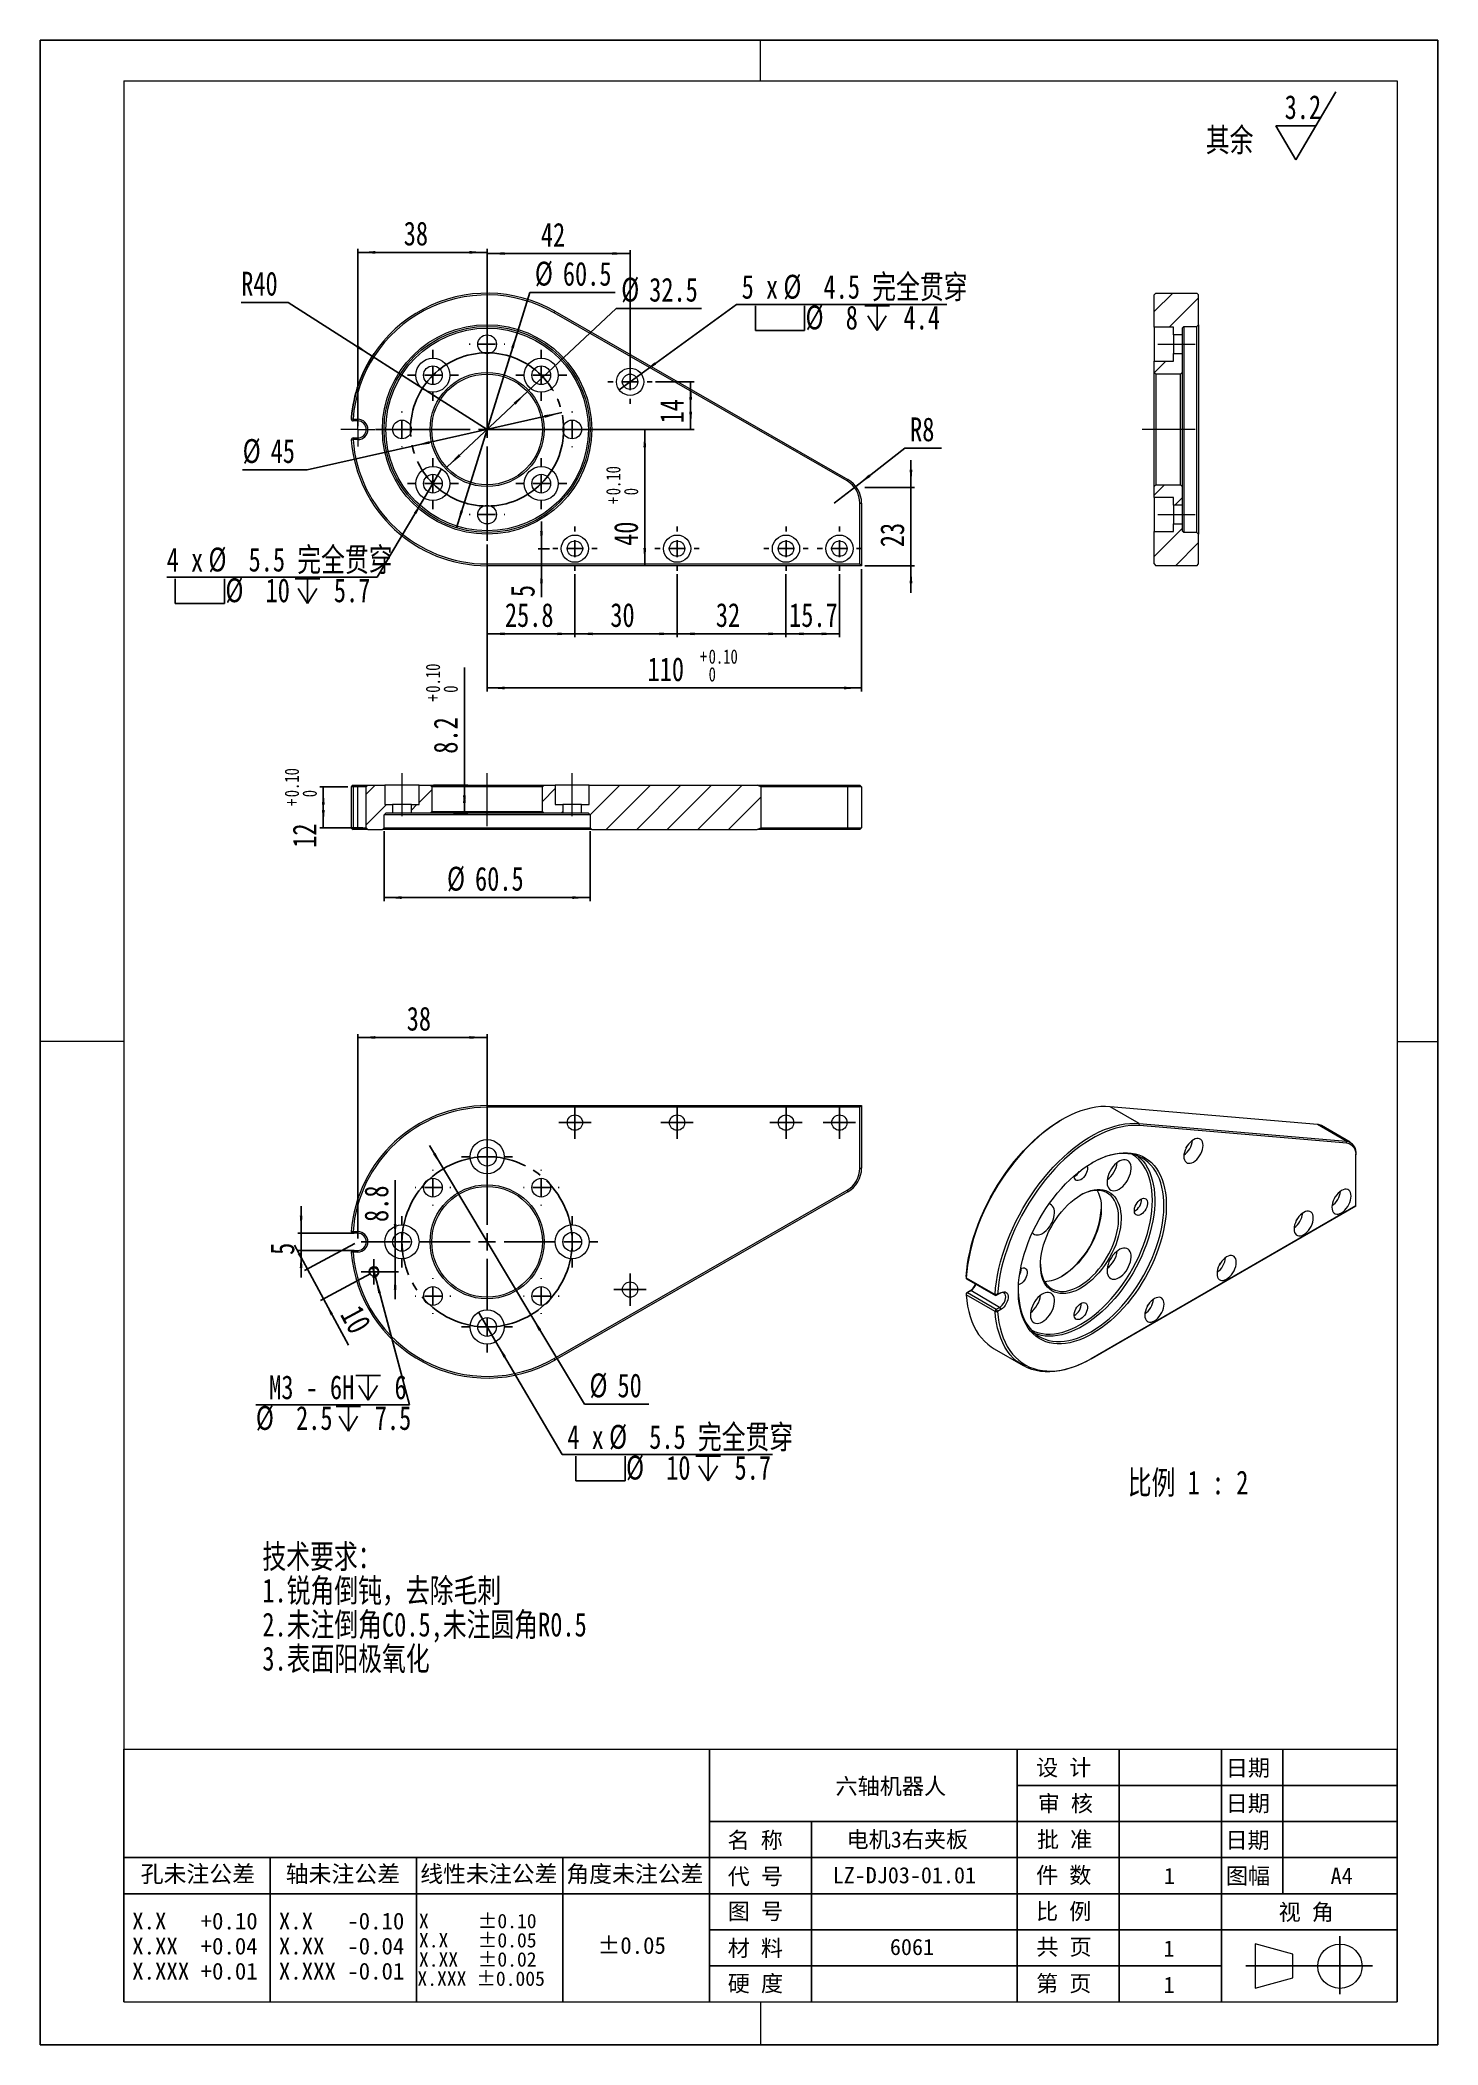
# Model space of a CAD drawing. Header units: millimetres. Extents: x 2 to 208, y 2 to 296.
import ezdxf

# ---------------------------------------------------------------- set-up
doc = ezdxf.new("R2010")
doc.units = ezdxf.units.MM
doc.linetypes.add('SLD-中心线', pattern=[34.29, 30.48, -1.27, 1.27, -1.27])
doc.linetypes.add('SLD-实线', pattern=[0])
for name, color, linetype in [('FORMAT', 7, 'SLD-实线'), ('SLD-0', 179, 'SLD-实线'), ('中心线层', 1, 'SLD-中心线'), ('图框', 7, 'SLD-实线'), ('标注层', 96, 'SLD-实线')]:
    doc.layers.add(name, color=color, linetype=linetype)
doc.layers.add('粗实线', color=7, linetype='SLD-实线', lineweight=15)
doc.styles.add('SLDTEXTSTYLE0', font='HYSWLONGFANGSONG.TTF', dxfattribs={"bigfont": 'bigfont'})
doc.styles.add('SLDTEXTSTYLE1', font='SIMSUN.TTC')
doc.styles.add('SLDTEXTSTYLE2', font='SIMSUN.TTC', dxfattribs={"bigfont": 'bigfont'})
doc.styles.add('SLDTEXTSTYLE3', font='HYSWLONGFANGSONG.TTF')
doc.dimstyles.new('SLDDIMSTYLE0', dxfattribs={"dimtxt": 3.5, "dimasz": 2.6, "dimexe": 0, "dimexo": 0.0625, "dimgap": 0.875, "dimtad": 0, "dimtih": 1, "dimtoh": 1, "dimdec": 3, "dimlfac": 2, "dimrnd": 1e-09, "dimzin": 12, "dimdsep": 46, "dimtxsty": 'SLDTEXTSTYLE3', "dimsah": 1, "dimcen": 0, "dimadec": 0, "dimazin": 3, "dimtfac": 1, "dimtdec": 3, "dimtmove": 0, "dimatfit": 3, "dimfxl": 0, "dimfrac": 2, "dimtolj": 1, "dimtzin": 12, "dimarcsym": 0})
doc.dimstyles.new('SLDDIMSTYLE1', dxfattribs={"dimtxt": 3.5, "dimasz": 2.6, "dimexe": 0, "dimexo": 0.0625, "dimgap": 0.875, "dimtad": 1, "dimdec": 3, "dimlfac": 2, "dimrnd": 1e-09, "dimzin": 12, "dimdsep": 46, "dimtxsty": 'SLDTEXTSTYLE3', "dimsah": 1, "dimcen": 0.09, "dimadec": 0, "dimazin": 3, "dimtfac": 1, "dimtdec": 3, "dimtofl": 0, "dimtmove": 0, "dimatfit": 3, "dimfxl": 0, "dimfrac": 2, "dimtolj": 1, "dimtzin": 12, "dimarcsym": 0})
doc.dimstyles.new('SLDDIMSTYLE2', dxfattribs={"dimtxt": 3.5, "dimasz": 2.6, "dimexe": 0, "dimexo": 0.0625, "dimgap": 0.875, "dimtad": 1, "dimlfac": 2, "dimrnd": 1e-09, "dimzin": 12, "dimdsep": 46, "dimtxsty": 'SLDTEXTSTYLE3', "dimsah": 1, "dimcen": 0.09, "dimadec": 0, "dimazin": 3, "dimtol": 1, "dimtp": 0.1, "dimtfac": 1, "dimtofl": 0, "dimtmove": 0, "dimatfit": 3, "dimfxl": 0, "dimfrac": 2, "dimtolj": 1, "dimtzin": 0, "dimarcsym": 0})
doc.dimstyles.new('SLDDIMSTYLE3', dxfattribs={"dimtxt": 3.5, "dimasz": 2.6, "dimexe": 0, "dimexo": 0.0625, "dimgap": 0.875, "dimtad": 1, "dimdec": 3, "dimlfac": 2, "dimrnd": 1e-09, "dimzin": 12, "dimdsep": 46, "dimtxsty": 'SLDTEXTSTYLE3', "dimsah": 1, "dimcen": 0.09, "dimadec": 0, "dimazin": 3, "dimtfac": 1, "dimtdec": 3, "dimtmove": 0, "dimatfit": 0, "dimfxl": 0, "dimfrac": 2, "dimtolj": 1, "dimtzin": 12, "dimarcsym": 0})
doc.dimstyles.new('SLDDIMSTYLE4', dxfattribs={"dimtxt": 3.5, "dimasz": 2.6, "dimexe": 0, "dimexo": 0.0625, "dimgap": 0.875, "dimtad": 0, "dimtih": 1, "dimtoh": 1, "dimdec": 3, "dimlfac": 2, "dimrnd": 1e-09, "dimzin": 12, "dimdsep": 46, "dimtxsty": 'SLDTEXTSTYLE3', "dimsah": 1, "dimcen": 0, "dimadec": 0, "dimazin": 3, "dimtfac": 1, "dimtdec": 3, "dimtofl": 0, "dimtmove": 0, "dimatfit": 3, "dimfxl": 0, "dimfrac": 2, "dimtolj": 1, "dimtzin": 12, "dimarcsym": 0})
doc.dimstyles.new('SLDDIMSTYLE5', dxfattribs={"dimtxt": 3.5, "dimasz": 2.6, "dimexe": 0, "dimexo": 0.0625, "dimgap": 0.875, "dimtad": 0, "dimtih": 1, "dimtoh": 1, "dimdec": 0, "dimlfac": 2, "dimrnd": 1e-09, "dimzin": 12, "dimdsep": 46, "dimtxsty": 'SLDTEXTSTYLE3', "dimblk1": 'NONE', "dimsah": 1, "dimcen": 0, "dimadec": 0, "dimazin": 3, "dimtfac": 1, "dimtdec": 3, "dimtmove": 0, "dimatfit": 3, "dimldrblk": 'NONE', "dimfxl": 0, "dimfrac": 2, "dimtolj": 1, "dimtzin": 12, "dimarcsym": 0})
doc.dimstyles.new('SLDDIMSTYLE6', dxfattribs={"dimtxt": 3.5, "dimasz": 2.6, "dimexe": 0, "dimexo": 0.0625, "dimgap": 0.875, "dimtad": 0, "dimtih": 1, "dimtoh": 1, "dimdec": 3, "dimlfac": 2, "dimrnd": 1e-09, "dimzin": 12, "dimdsep": 46, "dimtxsty": 'SLDTEXTSTYLE3', "dimsah": 1, "dimcen": 0, "dimadec": 0, "dimazin": 3, "dimtfac": 1, "dimtdec": 3, "dimtmove": 0, "dimatfit": 3, "dimfxl": 0, "dimfrac": 2, "dimtolj": 1, "dimtzin": 12, "dimarcsym": 0})

msp = doc.modelspace()

# ---------------------------------------------------------------- texts
at = {"color": 7, "linetype": 'Continuous', "lineweight": 0, "insert": (169.31998, 85.8104), "char_height": 3.5, "attachment_point": 2, "style": 'SLDTEXTSTYLE0'}
msp.add_mtext('  \\M+194E4\\M+197E1 1 : 2', dxfattribs=at)
at = {"layer": 'FORMAT', "attachment_point": 2}
for s, insert, char_height, style in [('设 计', (152.8441, 43.4064), 2.38125, 'SLDTEXTSTYLE2'), ('\\M+193FA\\M+18AFA', (179.89561, 43.35938), 2.38125, 'SLDTEXTSTYLE2'), ('审 \\M+18A6A', (153.08109, 38.12446), 2.38125, 'SLDTEXTSTYLE2'), ('\\M+193FA\\M+18AFA', (179.86819, 38.14323), 2.38125, 'SLDTEXTSTYLE2'), ('\\M+196BC \\M+18FCC', (107.5225, 32.75638), 2.38125, 'SLDTEXTSTYLE2'), ('\\M+194E1 \\M+18F79', (152.96654, 32.84752), 2.38125, 'SLDTEXTSTYLE2'), ('\\M+193FA\\M+18AFA', (179.85181, 32.75103), 2.38125, 'SLDTEXTSTYLE2'), ('\\M+18D45\\M+196A2\\M+1928D\\M+18CF6\\M+18DB7', (25.6761, 27.8303), 2.4625, 'SLDTEXTSTYLE2'), ('轴\\M+196A2\\M+1928D\\M+18CF6\\M+18DB7', (46.97232, 27.8303), 2.4625, 'SLDTEXTSTYLE2'), ('线\\M+190AB\\M+196A2\\M+1928D\\M+18CF6\\M+18DB7', (68.40897, 27.8303), 2.4625, 'SLDTEXTSTYLE2'), ('\\M+18A70\\M+19378\\M+196A2\\M+1928D\\M+18CF6\\M+18DB7', (89.85915, 27.8303), 2.4625, 'SLDTEXTSTYLE2'), ('\\M+191E3 \\M+18D86', (107.55248, 27.43198), 2.38125, 'SLDTEXTSTYLE2'), ('\\M+18C8F \\M+19094', (152.8441, 27.60583), 2.38125, 'SLDTEXTSTYLE2'), ('图\\M+1959D', (179.91052, 27.49944), 2.38125, 'SLDTEXTSTYLE2'), ('A4', (193.65941, 27.525), 2.38125, 'SLDTEXTSTYLE1'), ('图 \\M+18D86', (107.55248, 22.29834), 2.38125, 'SLDTEXTSTYLE2'), ('\\M+194E4 \\M+197E1', (152.8441, 22.29834), 2.38125, 'SLDTEXTSTYLE2'), ('视 \\M+18A70', (188.46133, 22.19085), 2.38125, 'SLDTEXTSTYLE2'), ('±0.05', (89.39041, 17.33779), 2.4625, 'SLDTEXTSTYLE1'), ('\\M+18DDE \\M+197BF', (107.55248, 16.90858), 2.38125, 'SLDTEXTSTYLE2'), ('\\M+18BA4 页', (152.88254, 17.07183), 2.38125, 'SLDTEXTSTYLE2'), ('1', (168.29784, 16.84385), 2.38125, 'SLDTEXTSTYLE1'), ('\\M+18D64 \\M+19378', (107.55248, 11.71362), 2.38125, 'SLDTEXTSTYLE2'), ('\\M+191E6 页', (152.8441, 11.71362), 2.38125, 'SLDTEXTSTYLE2'), ('1', (168.31314, 11.51611), 2.38125, 'SLDTEXTSTYLE1')]:
    msp.add_mtext(s, dxfattribs=dict(at, insert=insert, char_height=char_height, style=style))
at = {"layer": 'SLD-0'}
for s, insert, char_height, attachment_point, style in [('\\M+191B4\\M+1975D', (173.71447, 282.90212), 3.5, 1, 'SLDTEXTSTYLE0'), ('\\M+1985A轴\\M+18AF7\\M+18AED\\M+1906C', (127.44756, 40.66513), 2.38125, 2, 'SLDTEXTSTYLE2'), ('电\\M+18AF73\\M+18945夹\\M+194C2', (129.87108, 32.84752), 2.38125, 2, 'SLDTEXTSTYLE2'), ('LZ-DJ03-01.01', (129.437, 27.60583), 2.38125, 2, 'SLDTEXTSTYLE1'), ('1', (168.37008, 27.49944), 2.38125, 2, 'SLDTEXTSTYLE1'), ('6061', (130.55321, 17.07183), 2.38125, 2, 'SLDTEXTSTYLE1')]:
    msp.add_mtext(s, dxfattribs=dict(at, insert=insert, char_height=char_height, attachment_point=attachment_point, style=style))

# ---------------------------------------------------------------- blocks, each defined once
blk = doc.blocks.new('SW_NOTE_0')
at = {"layer": 'SLD-0', "color": 0, "char_height": 3.5, "attachment_point": 1, "style": 'SLDTEXTSTYLE0'}
for s, insert in [('\\M+18B5A术\\M+19776\\M+18B81\\M+18146', (0, 4.51)), ('1.锐\\M+18A70\\M+1937C钝\\M+18143\\M+18B8E\\M+18F9C\\M+196D1\\M+18E68', (0, -0.49)), ('2.\\M+196A2\\M+1928D\\M+1937C\\M+18A70C0.5,\\M+196A2\\M+1928D圆\\M+18A70R0.5', (0, -5.49)), ('3.\\M+1955C\\M+196CA阳极氧\\M+189BB', (0, -10.49))]:
    blk.add_mtext(s, dxfattribs=dict(at, insert=insert))
blk = doc.blocks.new('SW_NOTE_1')
at = {"layer": 'FORMAT', "color": 0, "char_height": 2.4625, "attachment_point": 2, "style": 'SLDTEXTSTYLE1'}
for s, insert in [('X.X   +0.10', (7.62, 2.87)), ('X.XX  +0.04', (7.62, -0.81)), ('X.XXX +0.01', (7.62, -4.49))]:
    blk.add_mtext(s, dxfattribs=dict(at, insert=insert))
blk = doc.blocks.new('SW_NOTE_2')
at = {"layer": 'FORMAT', "color": 0, "char_height": 2.4625, "attachment_point": 2, "style": 'SLDTEXTSTYLE1'}
for s, insert in [('X.X   -0.10', (7.62, 2.87)), ('X.XX  -0.04', (7.62, -0.81)), ('X.XXX -0.01', (7.62, -4.49))]:
    blk.add_mtext(s, dxfattribs=dict(at, insert=insert))
blk = doc.blocks.new('SW_NOTE_3')
at = {"layer": 'FORMAT', "color": 0, "char_height": 2.1167, "attachment_point": 2, "style": 'SLDTEXTSTYLE1'}
for s, insert in [('X     ±0.10', (7.18, 2.46)), ('X.X   ±0.05', (7.18, -0.36)), (' X.XXX ±0.005', (6.96, -6)), ('X.XX  ±0.02', (7.18, -3.18))]:
    blk.add_mtext(s, dxfattribs=dict(at, insert=insert))
blk = doc.blocks.new('SW_SFSYMBOL_0')
at = {"layer": 'SLD-0', "color": 0}
for p, q in [((1.63, -5), (7.53, 5)), ((1.63, -5), (-1.32, 0)), ((4.58, 0), (-1.32, 0))]:
    blk.add_line(p, q, dxfattribs=at)
at = {"layer": 'SLD-0', "color": 0, "insert": (0, 4.51), "char_height": 3.5, "attachment_point": 1, "style": 'SLDTEXTSTYLE3'}
blk.add_mtext('3.2', dxfattribs=at)
blk = doc.blocks.new('_D')
at = {"layer": '标注层'}
for p, q in [((79.13, 241.11), (57.18, 236.18)), ((57.18, 236.18), (41.72, 232.71)), ((41.72, 232.71), (32.25, 232.71))]:
    blk.add_line(p, q, dxfattribs=at)
for points in [[(79.13, 241.11), (76.55, 240.74), (76.64, 240.34)], [(57.18, 236.18), (59.76, 236.55), (59.67, 236.94)]]:
    blk.add_solid(points, dxfattribs=at)
at = {"layer": '标注层', "char_height": 3.5, "attachment_point": 1, "style": 'SLDTEXTSTYLE3'}
for s, insert in [('%%c', (32.25, 237.23, 0.05)), ('45', (36.36, 237.22, 0.05))]:
    blk.add_mtext(s, dxfattribs=dict(at, insert=insert))
blk = doc.blocks.new('_D_1')
at = {"layer": '标注层'}
for p, q in [((68.15, 239.14), (68.15, 264.97)), ((89.15, 246.14), (89.15, 264.97)), ((89.15, 264.47), (68.15, 264.47))]:
    blk.add_line(p, q, dxfattribs=at)
for points in [[(68.15, 264.47), (70.75, 264.27), (70.75, 264.67)], [(89.15, 264.47), (86.55, 264.67), (86.55, 264.27)]]:
    blk.add_solid(points, dxfattribs=at)
at = {"layer": '标注层', "insert": (76.05, 268.98, 0.05), "char_height": 3.5, "attachment_point": 1, "style": 'SLDTEXTSTYLE3'}
blk.add_mtext('42', dxfattribs=at)
blk = doc.blocks.new('_D_2')
at = {"layer": '标注层'}
for p, q in [((68.15, 218.14), (68.15, 200.19)), ((123.15, 218.14), (123.15, 200.19)), ((68.15, 200.69), (123.15, 200.69))]:
    blk.add_line(p, q, dxfattribs=at)
for points in [[(68.15, 200.69), (70.75, 200.49), (70.75, 200.89)], [(123.15, 200.69), (120.55, 200.89), (120.55, 200.49)]]:
    blk.add_solid(points, dxfattribs=at)
at = {"layer": '标注层', "attachment_point": 1, "style": 'SLDTEXTSTYLE3'}
for s, insert, char_height in [('+', (99.4, 206.36, 0.05), 2.1), ('0.10', (100.69, 206.36, 0.05), 2.1), ('110', (91.72, 205.2, 0.05), 3.5), ('0', (100.69, 203.75, 0.05), 2.1)]:
    blk.add_mtext(s, dxfattribs=dict(at, insert=insert, char_height=char_height))
blk = doc.blocks.new('_D_3')
at = {"layer": '标注层'}
for p, q in [((130.41, 230.14), (130.41, 234.14)), ((123.65, 230.14), (130.91, 230.14)), ((130.41, 230.14), (130.41, 218.64)), ((123.65, 218.64), (130.91, 218.64)), ((130.41, 218.64), (130.41, 214.64))]:
    blk.add_line(p, q, dxfattribs=at)
for points in [[(130.41, 230.14), (130.61, 232.74), (130.21, 232.74)], [(130.41, 218.64), (130.21, 216.04), (130.61, 216.04)]]:
    blk.add_solid(points, dxfattribs=at)
at = {"layer": '标注层', "insert": (125.9, 221.36, 0.05), "char_height": 3.5, "attachment_point": 1, "rotation": 90, "style": 'SLDTEXTSTYLE3'}
blk.add_mtext('23', dxfattribs=at)
blk = doc.blocks.new('_D_4')
at = {"layer": '标注层'}
for p, q in [((72.66, 253.08), (74.42, 258.74)), ((74.42, 258.74), (86.95, 258.74)), ((63.65, 224.21), (72.66, 253.08))]:
    blk.add_line(p, q, dxfattribs=at)
for points in [[(72.66, 253.08), (71.69, 250.66), (72.07, 250.54)], [(63.65, 224.21), (64.62, 226.63), (64.24, 226.75)]]:
    blk.add_solid(points, dxfattribs=at)
at = {"layer": '标注层', "char_height": 3.5, "attachment_point": 1, "style": 'SLDTEXTSTYLE3'}
for s, insert in [('%%c', (75.17, 263.27, 3.2)), ('60.5', (79.28, 263.25, 3.2))]:
    blk.add_mtext(s, dxfattribs=dict(at, insert=insert))
blk = doc.blocks.new('_D_5')
at = {"layer": '标注层'}
for p, q in [((74.08, 244.2), (87.1, 256.4)), ((87.1, 256.4), (99.63, 256.4)), ((62.22, 233.09), (74.08, 244.2))]:
    blk.add_line(p, q, dxfattribs=at)
for points in [[(74.08, 244.2), (72.05, 242.57), (72.32, 242.28)], [(62.22, 233.09), (64.26, 234.72), (63.99, 235.01)]]:
    blk.add_solid(points, dxfattribs=at)
at = {"layer": '标注层', "char_height": 3.5, "attachment_point": 1, "style": 'SLDTEXTSTYLE3'}
for s, insert in [('%%c', (87.85, 260.92, 0.9)), ('32.5', (91.96, 260.91, 0.9))]:
    blk.add_mtext(s, dxfattribs=dict(at, insert=insert))
blk = doc.blocks.new('_D_6')
at = {"layer": '标注层'}
for p, q in [((49.15, 239.14), (49.15, 265.14)), ((68.15, 255.52), (68.15, 265.14)), ((49.15, 264.64), (68.15, 264.64))]:
    blk.add_line(p, q, dxfattribs=at)
for points in [[(49.15, 264.64), (51.75, 264.44), (51.75, 264.84)], [(68.15, 264.64), (65.55, 264.84), (65.55, 264.44)]]:
    blk.add_solid(points, dxfattribs=at)
at = {"layer": '标注层', "insert": (55.91, 269.16, -3.3), "char_height": 3.5, "attachment_point": 1, "style": 'SLDTEXTSTYLE3'}
blk.add_mtext('38', dxfattribs=at)
blk = doc.blocks.new('_D_7')
at = {"layer": '标注层'}
for p, q in [((38.92, 257.29), (32.04, 257.29)), ((51.29, 249.4), (38.92, 257.29)), ((68.15, 238.64), (51.29, 249.4))]:
    blk.add_line(p, q, dxfattribs=at)
blk.add_arc((68.15, 238.64), 20, 146.0408, 174.9846, dxfattribs=at)
blk.add_solid([(51.29, 249.4), (49.21, 250.97), (48.99, 250.63)], dxfattribs=at)
at = {"layer": '标注层', "insert": (32.04, 261.8, 0.05), "char_height": 3.5, "attachment_point": 1, "style": 'SLDTEXTSTYLE3'}
blk.add_mtext('R40', dxfattribs=at)
blk = doc.blocks.new('SW_SYMBOL_HOLE_SPOT')
at = {"layer": '标注层', "color": 0}
for p, q in [((0, 875), (0, 75)), ((1600, 75), (1600, 875)), ((0, 75), (1600, 75))]:
    blk.add_line(p, q, dxfattribs=at)
blk = doc.blocks.new('SW_SYMBOL_HOLE_DEPTH')
at = {"layer": '标注层', "color": 0}
for p, q in [((0, 875), (800, 875)), ((400, 875), (400, 75)), ((100, 555), (400, 75)), ((700, 555), (400, 75))]:
    blk.add_line(p, q, dxfattribs=at)
blk = doc.blocks.new('_D_8')
at = {"layer": '标注层'}
for p, q in [((61.48, 232.84), (58.92, 228.54)), ((58.92, 228.54), (52, 216.97)), ((52, 216.97), (21.1, 216.97))]:
    blk.add_line(p, q, dxfattribs=at)
blk.add_solid([(58.92, 228.54), (57.41, 226.41), (57.75, 226.21)], dxfattribs=at)
at = {"layer": '标注层', "xscale": 0.004511737089201878, "yscale": 0.004511737089201878, "zscale": 0.004511737089201878}
for name, p in [('SW_SYMBOL_HOLE_SPOT', (22.35, 212.78)), ('SW_SYMBOL_HOLE_DEPTH', (39.97, 212.78))]:
    blk.add_blockref(name, p, dxfattribs=at)
at = {"layer": '标注层', "char_height": 3.5, "attachment_point": 1}
for s, insert, style in [('4 x ', (21.1, 221.29, 0.05), 'SLDTEXTSTYLE3'), ('%%c', (27.23, 221.3, 0.05), 'SLDTEXTSTYLE3'), (' 5.5 \\M+18AAE\\M+19153贯\\M+190FA', (31.34, 221.29, 0.05), 'SLDTEXTSTYLE0'), ('%%c', (29.72, 216.79, 0.05), 'SLDTEXTSTYLE3'), (' 10 ', (33.83, 216.78, 0.05), 'SLDTEXTSTYLE3'), (' 5.7', (43.86, 216.78, 0.05), 'SLDTEXTSTYLE3')]:
    blk.add_mtext(s, dxfattribs=dict(at, insert=insert, style=style))
blk = doc.blocks.new('_NONE')
blk = doc.blocks.new('_D_9')
at = {"layer": '标注层'}
for p, q in [((68.15, 221.77), (68.15, 208.14)), ((81.05, 217.39), (81.05, 208.14)), ((68.15, 208.64), (81.05, 208.64))]:
    blk.add_line(p, q, dxfattribs=at)
for points in [[(68.15, 208.64), (70.75, 208.44), (70.75, 208.84)], [(81.05, 208.64), (78.45, 208.84), (78.45, 208.44)]]:
    blk.add_solid(points, dxfattribs=at)
at = {"layer": '标注层', "insert": (70.77, 213.16, 0.05), "char_height": 3.5, "attachment_point": 1, "style": 'SLDTEXTSTYLE3'}
blk.add_mtext('25.8', dxfattribs=at)
blk = doc.blocks.new('_D_10')
at = {"layer": '标注层'}
for p, q in [((81.05, 217.39), (81.05, 208.14)), ((96.05, 217.39), (96.05, 208.14)), ((81.05, 208.64), (96.05, 208.64))]:
    blk.add_line(p, q, dxfattribs=at)
for points in [[(81.05, 208.64), (83.65, 208.44), (83.65, 208.84)], [(96.05, 208.64), (93.45, 208.84), (93.45, 208.44)]]:
    blk.add_solid(points, dxfattribs=at)
at = {"layer": '标注层', "insert": (86.25, 213.16, 0.05), "char_height": 3.5, "attachment_point": 1, "style": 'SLDTEXTSTYLE3'}
blk.add_mtext('30', dxfattribs=at)
blk = doc.blocks.new('_D_11')
at = {"layer": '标注层'}
for p, q in [((96.05, 217.39), (96.05, 208.14)), ((112.05, 217.39), (112.05, 208.14)), ((96.05, 208.64), (112.05, 208.64))]:
    blk.add_line(p, q, dxfattribs=at)
for points in [[(96.05, 208.64), (98.65, 208.44), (98.65, 208.84)], [(112.05, 208.64), (109.45, 208.84), (109.45, 208.44)]]:
    blk.add_solid(points, dxfattribs=at)
at = {"layer": '标注层', "insert": (101.75, 213.16, 0.05), "char_height": 3.5, "attachment_point": 1, "style": 'SLDTEXTSTYLE3'}
blk.add_mtext('32', dxfattribs=at)
blk = doc.blocks.new('_D_12')
at = {"layer": '标注层'}
for p, q in [((112.05, 217.39), (112.05, 208.14)), ((119.9, 217.39), (119.9, 208.14)), ((112.05, 208.64), (119.9, 208.64))]:
    blk.add_line(p, q, dxfattribs=at)
for points in [[(112.05, 208.64), (114.65, 208.44), (114.65, 208.84)], [(119.9, 208.64), (117.3, 208.84), (117.3, 208.44)]]:
    blk.add_solid(points, dxfattribs=at)
at = {"layer": '标注层', "insert": (112.51, 213.16, 0.05), "char_height": 3.5, "attachment_point": 1, "style": 'SLDTEXTSTYLE3'}
blk.add_mtext('15.7', dxfattribs=at)
blk = doc.blocks.new('_D_13')
at = {"layer": '标注层'}
for p, q in [((92.9, 245.64), (98.55, 245.64)), ((98.05, 245.64), (98.05, 238.64)), ((68.65, 238.64), (98.55, 238.64))]:
    blk.add_line(p, q, dxfattribs=at)
for points in [[(98.05, 245.64), (97.85, 243.04), (98.25, 243.04)], [(98.05, 238.64), (98.25, 241.24), (97.85, 241.24)]]:
    blk.add_solid(points, dxfattribs=at)
at = {"layer": '标注层', "insert": (93.54, 239.53, 0.05), "char_height": 3.5, "attachment_point": 1, "rotation": 90, "style": 'SLDTEXTSTYLE3'}
blk.add_mtext('14', dxfattribs=at)
blk = doc.blocks.new('_D_14')
at = {"layer": '标注层'}
for p, q in [((90.77, 246.82), (104.79, 257.01)), ((104.79, 257.01), (135.69, 257.01)), ((87.54, 244.47), (90.77, 246.82))]:
    blk.add_line(p, q, dxfattribs=at)
blk.add_solid([(90.77, 246.82), (92.99, 248.19), (92.76, 248.51)], dxfattribs=at)
at = {"layer": '标注层', "xscale": 0.004511737089201878, "yscale": 0.004511737089201878, "zscale": 0.004511737089201878}
for name, p in [('SW_SYMBOL_HOLE_SPOT', (107.56, 252.83)), ('SW_SYMBOL_HOLE_DEPTH', (123.63, 252.83))]:
    blk.add_blockref(name, p, dxfattribs=at)
at = {"layer": '标注层', "char_height": 3.5, "attachment_point": 1}
for s, insert, style in [('5 x ', (105.54, 261.34, 0.05), 'SLDTEXTSTYLE3'), ('%%c', (111.67, 261.35, 0.05), 'SLDTEXTSTYLE3'), (' 4.5 \\M+18AAE\\M+19153贯\\M+190FA', (115.78, 261.34, 0.05), 'SLDTEXTSTYLE0'), ('%%c', (114.92, 256.84, 0.05), 'SLDTEXTSTYLE3'), (' 8 ', (119.04, 256.82, 0.05), 'SLDTEXTSTYLE3'), (' 4.4', (127.53, 256.82, 0.05), 'SLDTEXTSTYLE3')]:
    blk.add_mtext(s, dxfattribs=dict(at, insert=insert, style=style))
blk = doc.blocks.new('_D_15')
at = {"layer": '标注层'}
for p, q in [((85.03, 238.64), (91.81, 238.64)), ((91.31, 238.64), (91.31, 218.64))]:
    blk.add_line(p, q, dxfattribs=at)
for points in [[(91.31, 238.64), (91.11, 236.04), (91.51, 236.04)], [(91.31, 218.64), (91.51, 221.24), (91.11, 221.24)]]:
    blk.add_solid(points, dxfattribs=at)
at = {"layer": '标注层', "attachment_point": 1, "rotation": 90, "style": 'SLDTEXTSTYLE3'}
for s, insert, char_height in [('0.10', (85.63, 228.98, 0.05), 2.1), ('0', (88.25, 228.98, 0.05), 2.1), ('+', (85.63, 227.68, 0.05), 2.1), ('40', (86.8, 221.55, 0.05), 3.5)]:
    blk.add_mtext(s, dxfattribs=dict(at, insert=insert, char_height=char_height))
blk = doc.blocks.new('_D_16')
at = {"layer": '标注层'}
for p, q in [((122.31, 230.28), (129.53, 235.9)), ((129.53, 235.9), (134.88, 235.9)), ((119.15, 227.83), (122.31, 230.28))]:
    blk.add_line(p, q, dxfattribs=at)
blk.add_solid([(122.31, 230.28), (124.49, 231.72), (124.24, 232.04)], dxfattribs=at)
at = {"layer": '标注层', "insert": (130.28, 240.41, 0.05), "char_height": 3.5, "attachment_point": 1, "style": 'SLDTEXTSTYLE3'}
blk.add_mtext('R8', dxfattribs=at)
blk = doc.blocks.new('_D_17')
at = {"layer": '标注层'}
for p, q in [((76.14, 221.14), (76.14, 225.14)), ((77.3, 221.14), (75.64, 221.14)), ((76.14, 221.14), (76.14, 218.64)), ((76.14, 218.64), (76.14, 214.03))]:
    blk.add_line(p, q, dxfattribs=at)
for points in [[(76.14, 221.14), (76.34, 223.74), (75.94, 223.74)], [(76.14, 218.64), (75.94, 216.04), (76.34, 216.04)]]:
    blk.add_solid(points, dxfattribs=at)
at = {"layer": '标注层', "insert": (71.63, 214.03, 0.05), "char_height": 3.5, "attachment_point": 1, "rotation": 90, "style": 'SLDTEXTSTYLE3'}
blk.add_mtext('5', dxfattribs=at)
blk = doc.blocks.new('SW_CENTERMARKSYMBOL_0')
at = {"layer": 'SLD-0', "color": 0}
for p, q in [((0, 2.5), (0, 16.375)), ((0, 0), (-1.25, 0)), ((0, 0), (0, 1.25)), ((0, 0), (1.25, 0)), ((0, 0), (0, -1.25)), ((2.5, 0), (16.375, 0)), ((-2.5, 0), (-16.375, 0)), ((0, -2.5), (0, -16.375))]:
    blk.add_line(p, q, dxfattribs=at)
blk = doc.blocks.new('SW_CENTERMARKSYMBOL_1')
at = {"layer": 'SLD-0', "color": 0}
for p, q in [((0, 2.5), (0, 3.25)), ((0, 0), (-1.25, 0)), ((0, 0), (0, 1.25)), ((0, 0), (1.25, 0)), ((0, 0), (0, -1.25)), ((2.5, 0), (3.25, 0)), ((-2.5, 0), (-3.25, 0)), ((0, -2.5), (0, -3.25))]:
    blk.add_line(p, q, dxfattribs=at)
blk = doc.blocks.new('SW_CENTERMARKSYMBOL_2')
at = {"layer": 'SLD-0', "color": 0}
for p, q in [((0, 2.5), (0, 3.25)), ((-2.5, 0), (-3.25, 0)), ((0, 0), (-1.25, 0)), ((0, 0), (0, 1.25)), ((0, 0), (1.25, 0)), ((0, 0), (0, -1.25)), ((2.5, 0), (3.25, 0)), ((0, -2.5), (0, -3.25))]:
    blk.add_line(p, q, dxfattribs=at)
blk = doc.blocks.new('SW_CENTERMARKSYMBOL_3')
at = {"layer": 'SLD-0', "color": 0}
for p, q in [((0, 2.5), (0, 3.25)), ((0, 0), (-1.25, 0)), ((0, 0), (0, 1.25)), ((0, 0), (1.25, 0)), ((0, 0), (0, -1.25)), ((2.5, 0), (3.25, 0)), ((-2.5, 0), (-3.25, 0)), ((0, -2.5), (0, -3.25))]:
    blk.add_line(p, q, dxfattribs=at)
blk = doc.blocks.new('SW_CENTERMARKSYMBOL_4')
at = {"layer": 'SLD-0', "color": 0}
for p, q in [((0, 2.5), (0, 3.25)), ((0, 0), (-1.25, 0)), ((0, 0), (0, 1.25)), ((0, 0), (1.25, 0)), ((0, 0), (0, -1.25)), ((2.5, 0), (3.25, 0)), ((-2.5, 0), (-3.25, 0)), ((0, -2.5), (0, -3.25))]:
    blk.add_line(p, q, dxfattribs=at)
blk = doc.blocks.new('SW_CENTERMARKSYMBOL_5')
at = {"layer": 'SLD-0', "color": 0}
for p, q in [((0, 2.5), (0, 3.25)), ((0, 0), (-1.25, 0)), ((0, 0), (0, 1.25)), ((0, 0), (1.25, 0)), ((0, 0), (0, -1.25)), ((2.5, 0), (3.25, 0)), ((-2.5, 0), (-3.25, 0)), ((0, -2.5), (0, -3.25))]:
    blk.add_line(p, q, dxfattribs=at)
blk = doc.blocks.new('SW_CENTERMARKSYMBOL_6')
at = {"layer": 'SLD-0', "color": 0}
for p, q in [((0, 0), (-1.25, 0)), ((0, 2.5), (0, 2.625)), ((0, 0), (0, 1.25)), ((0, 0), (1.25, 0)), ((0, 0), (0, -1.25)), ((2.5, 0), (2.625, 0)), ((-2.5, 0), (-2.625, 0)), ((0, -2.5), (0, -2.625))]:
    blk.add_line(p, q, dxfattribs=at)
blk = doc.blocks.new('SW_CENTERMARKSYMBOL_7')
at = {"layer": 'SLD-0', "color": 0}
for p, q in [((-2.5, 0), (-2.625, 0)), ((0, 0), (-1.25, 0)), ((0, 2.5), (0, 2.625)), ((0, 0), (0, 1.25)), ((0, 0), (1.25, 0)), ((0, 0), (0, -1.25)), ((2.5, 0), (2.625, 0)), ((0, -2.5), (0, -2.625))]:
    blk.add_line(p, q, dxfattribs=at)
blk = doc.blocks.new('SW_CENTERMARKSYMBOL_8')
at = {"layer": 'SLD-0', "color": 0}
for p, q in [((0, 0), (-1.25, 0)), ((0, 2.5), (0, 2.625)), ((0, 0), (0, 1.25)), ((0, 0), (1.25, 0)), ((0, 0), (0, -1.25)), ((2.5, 0), (2.625, 0)), ((-2.5, 0), (-2.625, 0)), ((0, -2.5), (0, -2.625))]:
    blk.add_line(p, q, dxfattribs=at)
blk = doc.blocks.new('SW_CENTERMARKSYMBOL_9')
at = {"layer": 'SLD-0', "color": 0}
for p, q in [((0, 0), (-1.25, 0)), ((0, 2.5), (0, 2.625)), ((0, 0), (0, 1.25)), ((0, 0), (1.25, 0)), ((0, 0), (0, -1.25)), ((2.5, 0), (2.625, 0)), ((-2.5, 0), (-2.625, 0)), ((0, -2.5), (0, -2.625))]:
    blk.add_line(p, q, dxfattribs=at)
blk = doc.blocks.new('SW_CENTERMARKSYMBOL_10')
at = {"layer": 'SLD-0', "color": 0}
for p, q in [((0, 2.5), (0, 3.75)), ((0, 0), (-1.25, 0)), ((0, 0), (0, 1.25)), ((0, 0), (1.25, 0)), ((0, 0), (0, -1.25)), ((2.5, 0), (3.75, 0)), ((-2.5, 0), (-3.75, 0)), ((0, -2.5), (0, -3.75))]:
    blk.add_line(p, q, dxfattribs=at)
blk = doc.blocks.new('SW_CENTERMARKSYMBOL_11')
at = {"layer": 'SLD-0', "color": 0}
for p, q in [((0, 2.5), (0, 3.75)), ((0, 0), (-1.25, 0)), ((0, 0), (0, 1.25)), ((0, 0), (1.25, 0)), ((0, 0), (0, -1.25)), ((2.5, 0), (3.75, 0)), ((-2.5, 0), (-3.75, 0)), ((0, -2.5), (0, -3.75))]:
    blk.add_line(p, q, dxfattribs=at)
blk = doc.blocks.new('SW_CENTERMARKSYMBOL_12')
at = {"layer": 'SLD-0', "color": 0}
for p, q in [((0, 2.5), (0, 3.75)), ((0, 0), (-1.25, 0)), ((0, 0), (0, 1.25)), ((0, 0), (1.25, 0)), ((0, 0), (0, -1.25)), ((2.5, 0), (3.75, 0)), ((-2.5, 0), (-3.75, 0)), ((0, -2.5), (0, -3.75))]:
    blk.add_line(p, q, dxfattribs=at)
blk = doc.blocks.new('SW_CENTERMARKSYMBOL_13')
at = {"layer": 'SLD-0', "color": 0}
for p, q in [((0, 2.5), (0, 3.75)), ((0, 0), (-1.25, 0)), ((0, 0), (0, 1.25)), ((0, 0), (1.25, 0)), ((0, 0), (0, -1.25)), ((2.5, 0), (3.75, 0)), ((-2.5, 0), (-3.75, 0)), ((0, -2.5), (0, -3.75))]:
    blk.add_line(p, q, dxfattribs=at)
blk = doc.blocks.new('SW_CENTERMARKSYMBOL_14')
at = {"color": 0, "linetype": 'SLD-实线', "lineweight": 0}
for p, q in [((-1.25, 0), (-2.5, 0)), ((0, 0), (-1.25, 0)), ((0, 1.25), (0, 2.5)), ((0, 0), (0, 1.25)), ((0, 0), (0, -1.25)), ((0, 0), (1.25, 0)), ((1.25, 0), (2.5, 0)), ((0, -1.25), (0, -2.5))]:
    blk.add_line(p, q, dxfattribs=at)
blk = doc.blocks.new('_D_18')
at = {"layer": '标注层'}
for p, q in [((47.69, 186.17), (43.6, 186.17)), ((44.1, 186.17), (44.1, 180.17)), ((49.9, 180.17), (43.6, 180.17))]:
    blk.add_line(p, q, dxfattribs=at)
for points in [[(44.1, 186.17), (43.9, 183.57), (44.3, 183.57)], [(44.1, 180.17), (44.3, 182.77), (43.9, 182.77)]]:
    blk.add_solid(points, dxfattribs=at)
at = {"layer": '标注层', "attachment_point": 1, "rotation": 90, "style": 'SLDTEXTSTYLE3'}
for s, insert, char_height in [('0.10', (38.42, 184.65, 0.05), 2.1), ('0', (41.04, 184.65, 0.05), 2.1), ('+', (38.42, 183.36, 0.05), 2.1), ('12', (39.59, 177.23, 0.05), 3.5)]:
    blk.add_mtext(s, dxfattribs=dict(at, insert=insert, char_height=char_height))
blk = doc.blocks.new('_D_19')
at = {"layer": '标注层'}
for p, q in [((64.82, 186.42), (64.82, 203.68)), ((60.28, 186.42), (65.32, 186.42)), ((64.82, 182.32), (64.82, 186.42)), ((63.2, 182.32), (65.32, 182.32))]:
    blk.add_line(p, q, dxfattribs=at)
for points in [[(64.82, 186.42), (64.62, 183.82), (65.02, 183.82)], [(64.82, 182.32), (65.02, 184.92), (64.62, 184.92)]]:
    blk.add_solid(points, dxfattribs=at)
at = {"layer": '标注层', "attachment_point": 1, "rotation": 90, "style": 'SLDTEXTSTYLE3'}
for s, insert, char_height in [('0.10', (59.14, 199.99, 0.05), 2.1), ('0', (61.75, 199.99, 0.05), 2.1), ('+', (59.14, 198.7, 0.05), 2.1), ('8.2', (60.31, 191.04, 0.05), 3.5)]:
    blk.add_mtext(s, dxfattribs=dict(at, insert=insert, char_height=char_height))
blk = doc.blocks.new('_D_20')
at = {"layer": '标注层'}
for p, q in [((53.03, 179.67), (53.03, 169.42)), ((83.28, 179.67), (83.28, 169.42)), ((53.03, 169.92), (83.28, 169.92))]:
    blk.add_line(p, q, dxfattribs=at)
for points in [[(53.03, 169.92), (55.63, 169.72), (55.63, 170.12)], [(83.28, 169.92), (80.68, 170.12), (80.68, 169.72)]]:
    blk.add_solid(points, dxfattribs=at)
at = {"layer": '标注层', "char_height": 3.5, "attachment_point": 1, "style": 'SLDTEXTSTYLE3'}
for s, insert in [('%%c', (62.26, 174.45, 0.05)), ('60.5', (66.38, 174.44, 0.05))]:
    blk.add_mtext(s, dxfattribs=dict(at, insert=insert))
blk = doc.blocks.new('_D_21')
at = {"layer": '标注层'}
for p, q in [((61.73, 130.11), (59.67, 133.54)), ((61.73, 130.11), (74.58, 108.67)), ((74.58, 108.67), (82.44, 95.54)), ((82.44, 95.54), (91.91, 95.54))]:
    blk.add_line(p, q, dxfattribs=at)
for points in [[(61.73, 130.11), (60.57, 132.44), (60.22, 132.24)], [(74.58, 108.67), (75.74, 106.33), (76.09, 106.54)]]:
    blk.add_solid(points, dxfattribs=at)
at = {"layer": '标注层', "char_height": 3.5, "attachment_point": 1, "style": 'SLDTEXTSTYLE3'}
for s, insert in [('%%c', (83.19, 100.07, 0.05)), ('50', (87.3, 100.06, 0.05))]:
    blk.add_mtext(s, dxfattribs=dict(at, insert=insert))
blk = doc.blocks.new('_D_22')
at = {"layer": '标注层'}
for p, q in [((49.15, 119.89), (49.15, 149.89)), ((49.15, 149.39), (68.15, 149.39)), ((68.15, 129.26), (68.15, 149.89))]:
    blk.add_line(p, q, dxfattribs=at)
for points in [[(49.15, 149.39), (51.75, 149.19), (51.75, 149.59)], [(68.15, 149.39), (65.55, 149.59), (65.55, 149.19)]]:
    blk.add_solid(points, dxfattribs=at)
at = {"layer": '标注层', "insert": (56.35, 153.9, 0.05), "char_height": 3.5, "attachment_point": 1, "style": 'SLDTEXTSTYLE3'}
blk.add_mtext('38', dxfattribs=at)
blk = doc.blocks.new('_D_23')
at = {"layer": '标注层'}
for p, q in [((40.84, 120.64), (40.84, 124.64)), ((48.65, 120.64), (40.34, 120.64)), ((48.65, 118.14), (40.34, 118.14)), ((40.84, 120.64), (40.84, 118.14)), ((40.84, 118.14), (40.84, 114.14))]:
    blk.add_line(p, q, dxfattribs=at)
for points in [[(40.84, 120.64), (41.04, 123.24), (40.64, 123.24)], [(40.84, 118.14), (40.64, 115.54), (41.04, 115.54)]]:
    blk.add_solid(points, dxfattribs=at)
at = {"layer": '标注层', "insert": (36.33, 117.47, 0.05), "char_height": 3.5, "attachment_point": 1, "rotation": 90, "style": 'SLDTEXTSTYLE3'}
blk.add_mtext('5', dxfattribs=at)
blk = doc.blocks.new('_D_24')
at = {"layer": '标注层'}
for p, q in [((54.65, 119.39), (54.65, 128.42)), ((49.65, 119.39), (55.15, 119.39)), ((54.65, 114.99), (54.65, 119.39)), ((52.03, 114.99), (55.15, 114.99)), ((54.65, 114.99), (54.65, 110.99))]:
    blk.add_line(p, q, dxfattribs=at)
for points in [[(54.65, 119.39), (54.85, 121.99), (54.45, 121.99)], [(54.65, 114.99), (54.45, 112.39), (54.85, 112.39)]]:
    blk.add_solid(points, dxfattribs=at)
at = {"layer": '标注层', "insert": (50.14, 122.3, 0.05), "char_height": 3.5, "attachment_point": 1, "rotation": 90, "style": 'SLDTEXTSTYLE3'}
blk.add_mtext('8.8', dxfattribs=at)
blk = doc.blocks.new('_D_25')
at = {"layer": '标注层'}
for p, q in [((41.76, 115.4), (39.86, 118.92)), ((48.71, 119.15), (41.32, 115.16)), ((41.76, 115.4), (44.13, 111)), ((51.09, 114.75), (43.69, 110.76)), ((44.13, 111), (47.8, 104.2))]:
    blk.add_line(p, q, dxfattribs=at)
for points in [[(41.76, 115.4), (40.7, 117.78), (40.34, 117.59)], [(44.13, 111), (45.19, 108.61), (45.54, 108.8)]]:
    blk.add_solid(points, dxfattribs=at)
at = {"layer": '标注层', "insert": (49.58, 110.39, 0.05), "char_height": 3.5, "attachment_point": 1, "rotation": 298.3576, "style": 'SLDTEXTSTYLE3'}
blk.add_mtext('10', dxfattribs=at)
blk = doc.blocks.new('_D_26')
at = {"layer": '标注层'}
for p, q in [((66.88, 109.04), (69.42, 104.73)), ((69.42, 104.73), (79.19, 88.18)), ((79.19, 88.18), (110.09, 88.18))]:
    blk.add_line(p, q, dxfattribs=at)
blk.add_solid([(69.42, 104.73), (70.57, 102.39), (70.92, 102.6)], dxfattribs=at)
at = {"layer": '标注层', "xscale": 0.004511737089201878, "yscale": 0.004511737089201878, "zscale": 0.004511737089201878}
for name, p in [('SW_SYMBOL_HOLE_SPOT', (81.2, 83.99)), ('SW_SYMBOL_HOLE_DEPTH', (98.81, 83.99))]:
    blk.add_blockref(name, p, dxfattribs=at)
at = {"layer": '标注层', "char_height": 3.5, "attachment_point": 1}
for s, insert, style in [('4 x ', (79.94, 92.5, 0.05), 'SLDTEXTSTYLE3'), ('%%c', (86.07, 92.51, 0.05), 'SLDTEXTSTYLE3'), (' 5.5 \\M+18AAE\\M+19153贯\\M+190FA', (90.18, 92.5, 0.05), 'SLDTEXTSTYLE0'), ('%%c', (88.56, 88, 0.05), 'SLDTEXTSTYLE3'), (' 10 ', (92.67, 87.98, 0.05), 'SLDTEXTSTYLE3'), (' 5.7', (102.71, 87.98, 0.05), 'SLDTEXTSTYLE3')]:
    blk.add_mtext(s, dxfattribs=dict(at, insert=insert, style=style))
blk = doc.blocks.new('_D_27')
at = {"layer": '标注层'}
for p, q in [((51.37, 115.59), (51.69, 114.38)), ((51.69, 114.38), (56.75, 95.47)), ((56.75, 95.47), (34.19, 95.47))]:
    blk.add_line(p, q, dxfattribs=at)
blk.add_solid([(51.69, 114.38), (52.17, 111.82), (52.56, 111.92)], dxfattribs=at)
at = {"layer": '标注层', "xscale": 0.004511737089201878, "yscale": 0.004511737089201878, "zscale": 0.004511737089201878}
for p in [(48.88, 95.8), (45.97, 91.28)]:
    blk.add_blockref('SW_SYMBOL_HOLE_DEPTH', p, dxfattribs=at)
at = {"layer": '标注层', "char_height": 3.5, "attachment_point": 1, "style": 'SLDTEXTSTYLE3'}
for s, insert in [(' M3 - 6H ', (34.36, 99.79, 0.05)), (' 6', (52.77, 99.79, 0.05)), ('%%c', (34.19, 95.29, 0.05)), (' 2.5 ', (38.31, 95.28, 0.05)), (' 7.5', (49.87, 95.28, 0.05))]:
    blk.add_mtext(s, dxfattribs=dict(at, insert=insert))
blk = doc.blocks.new('SW_CENTERMARKSYMBOL_15')
at = {"layer": 'SLD-0', "color": 0}
for p, q in [((0, 2.5), (0, 9.375)), ((-2.5, 0), (-9.375, 0)), ((0, 0), (-1.25, 0)), ((0, 0), (0, 1.25)), ((0, 0), (0, -1.25)), ((0, 0), (1.25, 0)), ((2.5, 0), (9.375, 0)), ((0, -2.5), (0, -9.375))]:
    blk.add_line(p, q, dxfattribs=at)
blk = doc.blocks.new('SW_CENTERMARKSYMBOL_16')
at = {"layer": 'SLD-0', "color": 0}
for p, q in [((-1.25, 0), (-2.375, 0)), ((0, 0), (-1.25, 0)), ((0, 1.25), (0, 2.375)), ((0, 0), (0, 1.25)), ((0, 0), (0, -1.25)), ((0, 0), (1.25, 0)), ((1.25, 0), (2.375, 0)), ((0, -1.25), (0, -2.375))]:
    blk.add_line(p, q, dxfattribs=at)
blk = doc.blocks.new('SW_CENTERMARKSYMBOL_17')
at = {"layer": 'SLD-0', "color": 0}
for p, q in [((-1.25, 0), (-2.375, 0)), ((0, 0), (-1.25, 0)), ((0, 1.25), (0, 2.375)), ((0, 0), (0, 1.25)), ((0, 0), (0, -1.25)), ((0, 0), (1.25, 0)), ((1.25, 0), (2.375, 0)), ((0, -1.25), (0, -2.375))]:
    blk.add_line(p, q, dxfattribs=at)
blk = doc.blocks.new('SW_CENTERMARKSYMBOL_18')
at = {"layer": 'SLD-0', "color": 0}
for p, q in [((-1.25, 0), (-2.375, 0)), ((0, 0), (-1.25, 0)), ((0, 1.25), (0, 2.375)), ((0, 0), (0, 1.25)), ((0, 0), (0, -1.25)), ((0, 0), (1.25, 0)), ((1.25, 0), (2.375, 0)), ((0, -1.25), (0, -2.375))]:
    blk.add_line(p, q, dxfattribs=at)
blk = doc.blocks.new('SW_CENTERMARKSYMBOL_19')
at = {"layer": 'SLD-0', "color": 0}
for p, q in [((-1.25, 0), (-2.375, 0)), ((0, 0), (-1.25, 0)), ((0, 1.25), (0, 2.375)), ((0, 0), (0, 1.25)), ((0, 0), (0, -1.25)), ((0, 0), (1.25, 0)), ((1.25, 0), (2.375, 0)), ((0, -1.25), (0, -2.375))]:
    blk.add_line(p, q, dxfattribs=at)
blk = doc.blocks.new('SW_CENTERMARKSYMBOL_20')
at = {"layer": 'SLD-0', "color": 0}
for p, q in [((-1.25, 0), (-2.375, 0)), ((0, 0), (-1.25, 0)), ((0, 1.25), (0, 2.375)), ((0, 0), (0, 1.25)), ((0, 0), (0, -1.25)), ((0, 0), (1.25, 0)), ((1.25, 0), (2.375, 0)), ((0, -1.25), (0, -2.375))]:
    blk.add_line(p, q, dxfattribs=at)
blk = doc.blocks.new('SW_CENTERMARKSYMBOL_21')
at = {"layer": 'SLD-0', "color": 0}
for p, q in [((0, 2.5), (0, 3.75)), ((-2.5, 0), (-3.75, 0)), ((0, 0), (-1.25, 0)), ((0, 0), (0, 1.25)), ((0, 0), (0, -1.25)), ((0, 0), (1.25, 0)), ((2.5, 0), (3.75, 0)), ((0, -2.5), (0, -3.75))]:
    blk.add_line(p, q, dxfattribs=at)
blk = doc.blocks.new('SW_CENTERMARKSYMBOL_22')
at = {"layer": 'SLD-0', "color": 0}
for p, q in [((0, 2.5), (0, 3.75)), ((-2.5, 0), (-3.75, 0)), ((0, 0), (-1.25, 0)), ((0, 0), (0, 1.25)), ((0, 0), (0, -1.25)), ((0, 0), (1.25, 0)), ((2.5, 0), (3.75, 0)), ((0, -2.5), (0, -3.75))]:
    blk.add_line(p, q, dxfattribs=at)
blk = doc.blocks.new('SW_CENTERMARKSYMBOL_23')
at = {"layer": 'SLD-0', "color": 0}
for p, q in [((0, 2.5), (0, 3.75)), ((-2.5, 0), (-3.75, 0)), ((0, 0), (-1.25, 0)), ((0, 0), (0, 1.25)), ((0, 0), (0, -1.25)), ((0, 0), (1.25, 0)), ((2.5, 0), (3.75, 0)), ((0, -2.5), (0, -3.75))]:
    blk.add_line(p, q, dxfattribs=at)
blk = doc.blocks.new('SW_CENTERMARKSYMBOL_24')
at = {"layer": 'SLD-0', "color": 0}
for p, q in [((0, 2.5), (0, 3.75)), ((-2.5, 0), (-3.75, 0)), ((0, 0), (-1.25, 0)), ((0, 0), (0, 1.25)), ((0, 0), (0, -1.25)), ((0, 0), (1.25, 0)), ((2.5, 0), (3.75, 0)), ((0, -2.5), (0, -3.75))]:
    blk.add_line(p, q, dxfattribs=at)
blk = doc.blocks.new('SW_CENTERMARKSYMBOL_25')
at = {"layer": 'SLD-0', "color": 0}
for p, q in [((-2.5, 0), (-2.625, 0)), ((0, 0), (-1.25, 0)), ((0, 2.5), (0, 2.625)), ((0, 0), (0, 1.25)), ((0, 0), (0, -1.25)), ((0, 0), (1.25, 0)), ((2.5, 0), (2.625, 0)), ((0, -2.5), (0, -2.625))]:
    blk.add_line(p, q, dxfattribs=at)
blk = doc.blocks.new('SW_CENTERMARKSYMBOL_26')
at = {"layer": 'SLD-0', "color": 0}
for p, q in [((-2.5, 0), (-2.625, 0)), ((0, 0), (-1.25, 0)), ((0, 2.5), (0, 2.625)), ((0, 0), (0, 1.25)), ((0, 0), (0, -1.25)), ((0, 0), (1.25, 0)), ((2.5, 0), (2.625, 0)), ((0, -2.5), (0, -2.625))]:
    blk.add_line(p, q, dxfattribs=at)
blk = doc.blocks.new('SW_CENTERMARKSYMBOL_27')
at = {"layer": 'SLD-0', "color": 0}
for p, q in [((-2.5, 0), (-2.625, 0)), ((0, 0), (-1.25, 0)), ((0, 2.5), (0, 2.625)), ((0, 0), (0, 1.25)), ((0, 0), (0, -1.25)), ((0, 0), (1.25, 0)), ((2.5, 0), (2.625, 0)), ((0, -2.5), (0, -2.625))]:
    blk.add_line(p, q, dxfattribs=at)
blk = doc.blocks.new('SW_CENTERMARKSYMBOL_28')
at = {"layer": 'SLD-0', "color": 0}
for p, q in [((-2.5, 0), (-2.625, 0)), ((0, 0), (-1.25, 0)), ((0, 2.5), (0, 2.625)), ((0, 0), (0, 1.25)), ((0, 0), (0, -1.25)), ((0, 0), (1.25, 0)), ((2.5, 0), (2.625, 0)), ((0, -2.5), (0, -2.625))]:
    blk.add_line(p, q, dxfattribs=at)
blk = doc.blocks.new('SW_CENTERMARKSYMBOL_29')
at = {"layer": 'SLD-0', "color": 0}
for p, q in [((-1.25, 0), (-1.875, 0)), ((0, 0), (-1.25, 0)), ((0, 1.25), (0, 1.875)), ((0, 0), (0, 1.25)), ((0, 0), (0, -1.25)), ((0, 0), (1.25, 0)), ((1.25, 0), (1.875, 0)), ((0, -1.25), (0, -1.875))]:
    blk.add_line(p, q, dxfattribs=at)

# ---------------------------------------------------------------- dimensions: what is measured, and where the dimension line sits
at = {"layer": '标注层'}
for base, p1, p2, angle, dimstyle, picture, middle in [((68.15381, 266.80975), (49.15381, 238.64469), (68.15381, 238.64469), 0, 'SLDDIMSTYLE1', '_D_6', (58.2083, 266.80975)), ((68.15381, 264.46945), (89.15381, 245.64469), (68.15381, 238.64469), 0, 'SLDDIMSTYLE1', '_D_1', (78.35061, 264.46945)), ((98.04799, 238.64469), (92.40381, 245.64469), (68.15381, 238.64469), 90, 'SLDDIMSTYLE1', '_D_13', (98.04799, 241.8304)), ((91.309, 218.64469), (84.52881, 238.64469), (68.15381, 218.64469), 90, 'SLDDIMSTYLE2', '_D_15', (91.309, 227.10521)), ((128.24866, 218.64469), (123.15381, 230.14469), (123.15381, 218.64469), 90, 'SLDDIMSTYLE3', '_D_3', (128.24866, 223.66091)), ((76.13867, 218.64469), (77.80381, 221.14469), (68.15381, 218.64469), 90, 'SLDDIMSTYLE3', '_D_17', (76.13867, 215.56348)), ((81.05381, 208.64469), (68.15381, 222.26969), (81.05381, 217.89469), 0, 'SLDDIMSTYLE1', '_D_9', (74.60381, 208.64469)), ((123.15381, 203.4781), (68.15381, 218.64469), (123.15381, 218.64469), 0, 'SLDDIMSTYLE2', '_D_2', (98.04799, 203.4781)), ((96.05381, 208.64469), (81.05381, 217.89469), (96.05381, 217.89469), 0, 'SLDDIMSTYLE1', '_D_10', (88.55381, 208.64469)), ((112.05381, 208.64469), (96.05381, 217.89469), (112.05381, 217.89469), 0, 'SLDDIMSTYLE1', '_D_11', (104.05381, 208.64469)), ((119.90381, 208.64469), (112.05381, 217.89469), (119.90381, 217.89469), 0, 'SLDDIMSTYLE1', '_D_12', (116.34393, 208.64469)), ((64.81734, 186.42488), (62.69886, 182.32488), (59.77881, 186.42488), 90, 'SLDDIMSTYLE2', '_D_19', (64.81734, 197.35821)), ((44.09946, 180.17488), (48.19291, 186.17488), (50.40381, 180.17488), 90, 'SLDDIMSTYLE2', '_D_18', (44.09946, 182.78077)), ((54.65129, 119.38841), (51.52868, 114.98841), (49.15381, 119.38841), 90, 'SLDDIMSTYLE3', '_D_24', (54.65129, 125.35879)), ((40.84434, 118.13841), (49.15381, 120.63841), (49.15381, 118.13841), 90, 'SLDDIMSTYLE3', '_D_23', (40.84434, 119.00596)), ((44.13007, 110.99507), (49.15381, 119.38841), (51.52868, 114.98841), 298.3576366, 'SLDDIMSTYLE3', '_D_25', (46.70461, 106.22514))]:
    dim = msp.add_linear_dim(base=base, p1=p1, p2=p2, angle=angle, dimstyle=dimstyle, dxfattribs=at)
    dim.commit()
    dim.dimension.update_dxf_attribs({"geometry": picture, "text_midpoint": middle, "dimtype": 160})
for p1, p2, dimstyle, picture, middle in [((72.65539, 253.08427), (63.65223, 224.20512), 'SLDDIMSTYLE0', '_D_4', (81.05889, 261.42498)), ((74.08276, 244.20015), (62.22486, 233.08923), 'SLDDIMSTYLE0', '_D_5', (93.74105, 259.08084)), ((57.17719, 236.1797), (79.13044, 241.10969), 'SLDDIMSTYLE0', '_D', (36.60702, 235.39271)), ((74.57792, 108.6655), (61.7297, 130.11132), 'SLDDIMSTYLE6', '_D_21', (87.54839, 98.22859))]:
    dim = msp.add_diameter_dim_2p(p1=p1, p2=p2, dimstyle=dimstyle, dxfattribs=at)
    dim.commit()
    dim.dimension.update_dxf_attribs({"geometry": picture, "text_midpoint": middle, "dimtype": 163})
for center, mpoint, picture, middle in [((68.15381, 238.64469), (51.29106, 249.39866), '_D_7', (35.10653, 259.45126)), ((119.15381, 227.82816), (122.31181, 230.28316), '_D_16', (132.57907, 238.06184))]:
    dim = msp.add_radius_dim(center=center, mpoint=mpoint, dimstyle='SLDDIMSTYLE4', dxfattribs=at)
    dim.commit()
    dim.dimension.update_dxf_attribs({"geometry": picture, "text_midpoint": middle, "dimtype": 164})
for p1, p2, text, picture, middle in [((87.53643, 244.46823), (90.7712, 246.82116), '<> x %%c 4.5 完全贯穿\\P{\\fGDT;v}%%c 8 {\\fGDT;x} 4.4\\P', '_D_14', (120.61321, 256.82355)), ((61.481, 232.83593), (58.91672, 228.54356), '<> x %%c 5.5 完全贯穿\\P{\\fGDT;v}%%c 10 {\\fGDT;x} 5.7\\P', '_D_8', (36.17433, 216.77793)), ((51.36709, 115.59216), (51.69027, 114.38466), ' M3 - 6H {\\fGDT;x} 6\\P%%c 2.5 {\\fGDT;x} 7.5\\P', '_D_27', (45.09853, 95.27793)), ((66.88402, 109.04193), (69.4236, 104.73489), '<> x %%c 5.5 完全贯穿\\P{\\fGDT;v}%%c 10 {\\fGDT;x} 5.7\\P', '_D_26', (95.01535, 87.98432))]:
    dim = msp.add_diameter_dim_2p(p1=p1, p2=p2, text=text, dimstyle='SLDDIMSTYLE5', override={"dimpost": '<>'}, dxfattribs=at)
    dim.commit()
    dim.dimension.update_dxf_attribs({"geometry": picture, "text_midpoint": middle, "dimtype": 163})
dim = msp.add_linear_dim(base=(83.27881, 169.92488), p1=(53.02881, 180.17488), p2=(83.27881, 180.17488), text='%%c<>', dimstyle='SLDDIMSTYLE1', dxfattribs=at)
dim.commit()
dim.dimension.update_dxf_attribs({"geometry": '_D_20', "text_midpoint": (68.15381, 169.92488), "dimtype": 160})
dim = msp.add_linear_dim(base=(68.15381, 149.38841), p1=(49.15381, 119.38841), p2=(68.15381, 128.76341), dimstyle='SLDDIMSTYLE1', dxfattribs=at)
dim.commit()
dim.dimension.update_dxf_attribs({"geometry": '_D_22', "text_midpoint": (58.65381, 149.38841), "dimtype": 160})

# ---------------------------------------------------------------- hatches: boundary and pattern name
at = {"linetype": 'SLD-实线', "lineweight": 0}
h = msp.add_hatch(dxfattribs=at)
h.set_pattern_fill('ANSI31', style=0)
edge = h.paths.add_edge_path(flags=0)
edge.add_line((168.98528, 252.51958), (170.23528, 252.51958))
edge.add_line((170.23528, 252.51958), (170.23528, 253.51968))
edge.add_spline(control_points=[(170.23528, 253.51968), (170.31861, 253.60302), (170.40195, 253.68635), (170.48528, 253.76968)], knot_values=[0.135765203, 0.135765203, 0.135765203, 0.135765203, 0.136465879, 0.136465879, 0.136465879, 0.136465879], weights=[1, 1, 1, 1], degree=3, periodic=0)
edge.add_line((170.48528, 253.76968), (172.38528, 253.76968))
edge.add_spline(control_points=[(172.38528, 253.76968), (172.46861, 253.85302), (172.55195, 253.93635), (172.63528, 254.01968)], knot_values=[0.138790167, 0.138790167, 0.138790167, 0.138790167, 0.139503555, 0.139503555, 0.139503555, 0.139503555], weights=[1, 1, 1, 1], degree=3, periodic=0)
edge.add_line((172.63528, 254.01968), (172.63528, 258.39469))
edge.add_spline(control_points=[(172.63528, 258.39469), (172.55195, 258.47802), (172.46861, 258.56135), (172.38528, 258.64469)], knot_values=[0.046747244, 0.046747244, 0.046747244, 0.046747244, 0.04745435, 0.04745435, 0.04745435, 0.04745435], weights=[1, 1, 1, 1], degree=3, periodic=0)
edge.add_line((172.38528, 258.64469), (166.38528, 258.64469))
edge.add_spline(control_points=[(166.38528, 258.64469), (166.30195, 258.56135), (166.21861, 258.47802), (166.13528, 258.39469)], knot_values=[0.040560081, 0.040560081, 0.040560081, 0.040560081, 0.041267187, 0.041267187, 0.041267187, 0.041267187], weights=[1, 1, 1, 1], degree=3, periodic=0)
edge.add_line((166.13528, 258.39469), (166.13528, 253.64463))
edge.add_line((166.13528, 253.64463), (168.98528, 253.64463))
edge.add_line((168.98528, 253.64463), (168.98528, 252.51958))
h = msp.add_hatch(dxfattribs=at)
h.set_pattern_fill('ANSI31', style=0)
edge = h.paths.add_edge_path(flags=0)
edge.add_line((168.98528, 248.64476), (166.13528, 248.64476))
edge.add_line((166.13528, 248.64476), (166.13528, 247.01967))
edge.add_spline(control_points=[(166.13528, 247.01967), (166.21861, 246.93634), (166.30195, 246.85301), (166.38528, 246.76967)], knot_values=[0.028429156, 0.028429156, 0.028429156, 0.028429156, 0.029136264, 0.029136264, 0.029136264, 0.029136264], weights=[1, 1, 1, 1], degree=3, periodic=0)
edge.add_line((166.38528, 246.76967), (169.98528, 246.76967))
edge.add_spline(control_points=[(169.98528, 246.76967), (170.06861, 246.85301), (170.15195, 246.93634), (170.23528, 247.01967)], knot_values=[0.075074905, 0.075074905, 0.075074905, 0.075074905, 0.075782627, 0.075782627, 0.075782627, 0.075782627], weights=[1, 1, 1, 1], degree=3, periodic=0)
edge.add_line((170.23528, 247.01967), (170.23528, 249.76981))
edge.add_line((170.23528, 249.76981), (168.98528, 249.76981))
edge.add_line((168.98528, 249.76981), (168.98528, 248.64476))
h = msp.add_hatch(dxfattribs=at)
h.set_pattern_fill('ANSI31', style=0)
edge = h.paths.add_edge_path(flags=0)
edge.add_line((168.98528, 227.51958), (170.23528, 227.51958))
edge.add_line((170.23528, 227.51958), (170.23528, 230.26971))
edge.add_spline(control_points=[(170.23528, 230.26971), (170.15195, 230.35305), (170.06861, 230.43638), (169.98528, 230.51971)], knot_values=[0.028429156, 0.028429156, 0.028429156, 0.028429156, 0.029136264, 0.029136264, 0.029136264, 0.029136264], weights=[1, 1, 1, 1], degree=3, periodic=0)
edge.add_line((169.98528, 230.51971), (166.38528, 230.51971))
edge.add_spline(control_points=[(166.38528, 230.51971), (166.30195, 230.43638), (166.21861, 230.35305), (166.13528, 230.26971)], knot_values=[0.075074905, 0.075074905, 0.075074905, 0.075074905, 0.075782627, 0.075782627, 0.075782627, 0.075782627], weights=[1, 1, 1, 1], degree=3, periodic=0)
edge.add_line((166.13528, 230.26971), (166.13528, 228.64463))
edge.add_line((166.13528, 228.64463), (168.98528, 228.64463))
edge.add_line((168.98528, 228.64463), (168.98528, 227.51958))
h = msp.add_hatch(dxfattribs=at)
h.set_pattern_fill('ANSI31', style=0)
edge = h.paths.add_edge_path(flags=0)
edge.add_line((168.98528, 223.64476), (166.13528, 223.64476))
edge.add_line((166.13528, 223.64476), (166.13528, 218.89469))
edge.add_line((166.13528, 218.89469), (166.38528, 218.64469))
edge.add_line((166.38528, 218.64469), (172.38528, 218.64469))
edge.add_line((172.38528, 218.64469), (172.63528, 218.89469))
edge.add_line((172.63528, 218.89469), (172.63528, 223.2697))
edge.add_spline(control_points=[(172.63528, 223.2697), (172.55195, 223.35304), (172.46861, 223.43637), (172.38528, 223.5197)], knot_values=[0.052186496, 0.052186496, 0.052186496, 0.052186496, 0.052893603, 0.052893603, 0.052893603, 0.052893603], weights=[1, 1, 1, 1], degree=3, periodic=0)
edge.add_line((172.38528, 223.5197), (170.48528, 223.5197))
edge.add_spline(control_points=[(170.48528, 223.5197), (170.41766, 223.58732), (170.35004, 223.65494), (170.28243, 223.72256), (170.26671, 223.73827), (170.25099, 223.75399), (170.23528, 223.7697)], knot_values=[0.051337996, 0.051337996, 0.051337996, 0.051337996, 0.051911746, 0.051911746, 0.051911746, 0.052045104, 0.052045104, 0.052045104, 0.052045104], weights=[1, 1, 1, 1, 1, 1, 1], degree=3, periodic=0)
edge.add_line((170.23528, 223.7697), (170.23528, 224.76981))
edge.add_line((170.23528, 224.76981), (168.98528, 224.76981))
edge.add_line((168.98528, 224.76981), (168.98528, 223.64476))
h = msp.add_hatch(dxfattribs=at)
h.set_pattern_fill('ANSI31', style=0)
h.paths.add_polyline_path([(53.15381, 183.57488), (53.15381, 186.42488), (50.65381, 186.42488), (50.40381, 186.17488), (50.40381, 180.17488), (50.65381, 179.92488), (52.77881, 179.92488), (53.02881, 180.17488), (53.02881, 182.07488), (53.27881, 182.32488), (54.27881, 182.32488), (54.27881, 183.57488)], flags=0)
h = msp.add_hatch(dxfattribs=at)
h.set_pattern_fill('ANSI31', style=0)
h.paths.add_polyline_path([(57.02881, 183.57488), (57.02881, 182.32488), (59.77881, 182.32488), (60.02881, 182.57488), (60.02881, 186.17488), (59.77881, 186.42488), (58.15381, 186.42488), (58.15381, 183.57488)], flags=0)
h = msp.add_hatch(dxfattribs=at)
h.set_pattern_fill('ANSI31', style=0)
h.paths.add_polyline_path([(78.15381, 183.57488), (78.15381, 186.42488), (76.52881, 186.42488), (76.27881, 186.17488), (76.27881, 182.57488), (76.52881, 182.32488), (79.27881, 182.32488), (79.27881, 183.57488)], flags=0)
h = msp.add_hatch(dxfattribs=at)
h.set_pattern_fill('ANSI31', style=0)
h.paths.add_polyline_path([(82.02881, 183.57488), (82.02881, 182.32488), (83.02881, 182.32488), (83.27881, 182.07488), (83.27881, 180.17488), (83.52881, 179.92488), (107.83772, 179.92488), (108.34005, 180.17488), (108.34005, 186.17488), (107.83772, 186.42488), (83.15381, 186.42488), (83.15381, 183.57488)], flags=0)

# ---------------------------------------------------------------- linework, layer by layer
at = {"color": 7, "linetype": 'SLD-实线', "lineweight": 15}
for p, q in [((166.38528, 258.64469), (166.13528, 258.39469)), ((166.13528, 253.64463), (166.13528, 258.39469)), ((166.38528, 258.64469), (172.38528, 258.64469)), ((172.63528, 258.39469), (172.38528, 258.64469)), ((172.63528, 254.01968), (172.63528, 258.39469)), ((77.98305, 255.77504), (78.10747, 255.99188)), ((121.02012, 231.08075), (77.98305, 255.77504)), ((78.10747, 255.99188), (121.14454, 231.29759)), ((168.98528, 253.64463), (166.13528, 253.64463)), ((166.13528, 253.64463), (166.13528, 248.64476)), ((168.98528, 252.51958), (168.98528, 253.64463)), ((170.48528, 253.76968), (170.23528, 253.51968)), ((170.23528, 253.51968), (170.23528, 252.51958)), ((170.48528, 253.76968), (172.38528, 253.76968)), ((170.48528, 253.76968), (170.48528, 223.5197)), ((172.38528, 253.76968), (172.63528, 254.01968)), ((172.38528, 223.5197), (172.38528, 253.76968)), ((172.63528, 254.01968), (172.63528, 223.2697)), ((170.23528, 252.51958), (168.98528, 252.51958)), ((168.98528, 252.51958), (168.98528, 249.76981)), ((170.23528, 252.51958), (170.23528, 249.76981)), ((166.13528, 247.01967), (166.13528, 248.64476)), ((166.13528, 248.64476), (168.98528, 248.64476)), ((168.98528, 248.64476), (168.98528, 249.76981)), ((168.98528, 249.76981), (170.23528, 249.76981)), ((170.23528, 249.76981), (170.23528, 247.01967)), ((166.13528, 247.01967), (166.38528, 246.76967)), ((166.13528, 230.26971), (166.13528, 247.01967)), ((169.98528, 246.76967), (166.38528, 246.76967)), ((166.38528, 246.76967), (166.38528, 230.51971)), ((169.98528, 246.76967), (170.23528, 247.01967)), ((169.98528, 230.51971), (169.98528, 246.76967)), ((170.23528, 247.01967), (170.23528, 230.26971)), ((48.46086, 240.14469), (48.21158, 240.16368)), ((48.46086, 240.14469), (49.15381, 240.14469)), ((48.46086, 240.14469), (48.46086, 239.89469)), ((49.15381, 239.89469), (48.46086, 239.89469)), ((49.15381, 240.14469), (49.15381, 239.89469)), ((48.21158, 237.12571), (48.46086, 237.14469)), ((48.46086, 237.39469), (49.15381, 237.39469)), ((48.46086, 237.39469), (48.46086, 237.14469)), ((49.15381, 237.14469), (48.46086, 237.14469)), ((49.15381, 237.39469), (49.15381, 237.14469)), ((121.02012, 231.08075), (121.14454, 231.29759)), ((166.38528, 230.51971), (166.13528, 230.26971)), ((166.13528, 228.64463), (166.13528, 230.26971)), ((166.38528, 230.51971), (169.98528, 230.51971)), ((170.23528, 230.26971), (169.98528, 230.51971)), ((170.23528, 230.26971), (170.23528, 227.51958)), ((122.90381, 218.89469), (122.90381, 227.82816)), ((122.90381, 227.82816), (123.15381, 227.82816)), ((123.15381, 227.82816), (123.15381, 218.64469)), ((168.98528, 228.64463), (166.13528, 228.64463)), ((166.13528, 228.64463), (166.13528, 223.64476)), ((168.98528, 227.51958), (168.98528, 228.64463)), ((170.23528, 227.51958), (168.98528, 227.51958)), ((168.98528, 227.51958), (168.98528, 224.76981)), ((170.23528, 227.51958), (170.23528, 224.76981)), ((168.98528, 223.64476), (168.98528, 224.76981)), ((168.98528, 224.76981), (170.23528, 224.76981)), ((170.23528, 224.76981), (170.23528, 223.7697)), ((170.23528, 223.7697), (170.48528, 223.5197)), ((166.13528, 223.64476), (168.98528, 223.64476)), ((166.13528, 218.89469), (166.13528, 223.64476)), ((172.38528, 223.5197), (170.48528, 223.5197)), ((172.63528, 223.2697), (172.38528, 223.5197)), ((172.63528, 218.89469), (172.63528, 223.2697)), ((68.15381, 218.89469), (122.90381, 218.89469)), ((68.15381, 218.64469), (68.15381, 218.89469)), ((123.15381, 218.64469), (68.15381, 218.64469)), ((123.15381, 218.64469), (122.90381, 218.89469)), ((166.13528, 218.89469), (166.38528, 218.64469)), ((172.38528, 218.64469), (166.38528, 218.64469)), ((172.38528, 218.64469), (172.63528, 218.89469)), ((48.46086, 186.42488), (48.21086, 186.17488)), ((48.21086, 186.17488), (48.21086, 180.17488)), ((48.46086, 186.17488), (48.21086, 186.17488)), ((48.46086, 186.17488), (48.46086, 186.42488)), ((48.46086, 186.42488), (49.15381, 186.42488)), ((49.15381, 186.17488), (48.46086, 186.17488)), ((48.46086, 186.17488), (48.46086, 180.17488)), ((49.15381, 186.17488), (49.15381, 186.42488)), ((49.15381, 186.42488), (50.65381, 186.42488)), ((50.40381, 186.17488), (49.15381, 186.17488)), ((49.15381, 180.17488), (49.15381, 186.17488)), ((50.65381, 186.42488), (50.40381, 186.17488)), ((50.40381, 180.17488), (50.40381, 186.17488)), ((50.65381, 186.42488), (53.15381, 186.42488)), ((53.15381, 186.42488), (53.15381, 183.57488)), ((58.15381, 186.42488), (53.15381, 186.42488)), ((58.15381, 183.57488), (58.15381, 186.42488)), ((58.15381, 186.42488), (59.77881, 186.42488)), ((60.02881, 186.17488), (59.77881, 186.42488)), ((59.77881, 186.42488), (76.52881, 186.42488)), ((60.02881, 186.17488), (60.02881, 182.57488)), ((76.27881, 186.17488), (60.02881, 186.17488)), ((76.52881, 186.42488), (76.27881, 186.17488)), ((76.27881, 182.57488), (76.27881, 186.17488)), ((76.52881, 186.42488), (78.15381, 186.42488)), ((78.15381, 186.42488), (78.15381, 183.57488)), ((83.15381, 186.42488), (78.15381, 186.42488)), ((83.15381, 183.57488), (83.15381, 186.42488)), ((83.15381, 186.42488), (107.83772, 186.42488)), ((108.34005, 186.17488), (107.83772, 186.42488)), ((107.83772, 186.42488), (121.02012, 186.42488)), ((108.34005, 186.17488), (108.34005, 180.17488)), ((121.14454, 186.17488), (108.34005, 186.17488)), ((121.02012, 186.42488), (121.14454, 186.17488)), ((121.02012, 186.42488), (122.90381, 186.42488)), ((121.14454, 180.17488), (121.14454, 186.17488)), ((123.15381, 186.17488), (121.14454, 186.17488)), ((122.90381, 186.42488), (123.15381, 186.17488)), ((123.15381, 186.17488), (123.15381, 180.17488)), ((53.15381, 183.57488), (54.27881, 183.57488)), ((54.27881, 183.57488), (54.27881, 182.32488)), ((57.02881, 183.57488), (54.27881, 183.57488)), ((57.02881, 183.57488), (58.15381, 183.57488)), ((57.02881, 182.32488), (57.02881, 183.57488)), ((59.77881, 182.32488), (60.02881, 182.57488)), ((60.02881, 182.57488), (76.27881, 182.57488)), ((76.27881, 182.57488), (76.52881, 182.32488)), ((78.15381, 183.57488), (79.27881, 183.57488)), ((79.27881, 183.57488), (79.27881, 182.32488)), ((82.02881, 183.57488), (79.27881, 183.57488)), ((82.02881, 183.57488), (83.15381, 183.57488)), ((82.02881, 182.32488), (82.02881, 183.57488)), ((48.21086, 180.17488), (48.46086, 179.92488)), ((48.21086, 180.17488), (48.46086, 180.17488)), ((48.46086, 180.17488), (49.15381, 180.17488)), ((48.46086, 180.17488), (48.46086, 179.92488)), ((49.15381, 179.92488), (48.46086, 179.92488)), ((49.15381, 180.17488), (50.40381, 180.17488)), ((49.15381, 180.17488), (49.15381, 179.92488)), ((50.65381, 179.92488), (49.15381, 179.92488)), ((50.40381, 180.17488), (50.65381, 179.92488)), ((50.65381, 179.92488), (52.77881, 179.92488)), ((52.77881, 179.92488), (53.02881, 180.17488)), ((83.52881, 179.92488), (52.77881, 179.92488)), ((53.27881, 182.32488), (53.02881, 182.07488)), ((53.02881, 180.17488), (53.02881, 182.07488)), ((83.27881, 182.07488), (53.02881, 182.07488)), ((53.02881, 180.17488), (83.27881, 180.17488)), ((54.27881, 182.32488), (53.27881, 182.32488)), ((57.02881, 182.32488), (54.27881, 182.32488)), ((59.77881, 182.32488), (57.02881, 182.32488)), ((76.52881, 182.32488), (59.77881, 182.32488)), ((79.27881, 182.32488), (76.52881, 182.32488)), ((82.02881, 182.32488), (79.27881, 182.32488)), ((83.02881, 182.32488), (82.02881, 182.32488)), ((83.27881, 182.07488), (83.02881, 182.32488)), ((83.27881, 182.07488), (83.27881, 180.17488)), ((83.27881, 180.17488), (83.52881, 179.92488)), ((83.52881, 179.92488), (107.83772, 179.92488)), ((107.83772, 179.92488), (108.34005, 180.17488)), ((121.02012, 179.92488), (107.83772, 179.92488)), ((108.34005, 180.17488), (121.14454, 180.17488)), ((121.02012, 179.92488), (121.14454, 180.17488)), ((122.90381, 179.92488), (121.02012, 179.92488)), ((121.14454, 180.17488), (123.15381, 180.17488)), ((122.90381, 179.92488), (123.15381, 180.17488)), ((68.15381, 139.13841), (68.15381, 139.38841)), ((68.15381, 139.38841), (123.15381, 139.38841)), ((122.90381, 139.13841), (68.15381, 139.13841)), ((122.90381, 139.13841), (123.15381, 139.38841)), ((122.90381, 130.20495), (122.90381, 139.13841)), ((123.15381, 139.38841), (123.15381, 130.20495)), ((163.90485, 136.77671), (159.66221, 139.22593)), ((190.09402, 136.62995), (159.66221, 139.22593)), ((152.62161, 137.32761), (152.44486, 137.22555)), ((163.99365, 136.44681), (163.90485, 136.77671)), ((163.90485, 136.77671), (194.33666, 134.18073)), ((194.42545, 133.85083), (163.99365, 136.44681)), ((194.33666, 134.18073), (190.09402, 136.62995)), ((194.92884, 133.99936), (190.6862, 136.44858)), ((194.42545, 133.85083), (194.33666, 134.18073)), ((122.90381, 130.20495), (123.15381, 130.20495)), ((195.75742, 131.96388), (195.75742, 132.16798)), ((195.75742, 124.66934), (195.75742, 131.96388)), ((77.98305, 102.25807), (121.02012, 126.95235)), ((121.14454, 126.73551), (78.10747, 102.04123)), ((121.02012, 126.95235), (121.14454, 126.73551)), ((195.75742, 124.66931), (156.86655, 102.21809)), ((157.04333, 102.32017), (195.75742, 124.66934)), ((195.75742, 124.66931), (195.75742, 124.66934)), ((48.21158, 120.9074), (48.46086, 120.88841)), ((48.46086, 120.88841), (49.15381, 120.88841)), ((48.46086, 120.63841), (48.46086, 120.88841)), ((49.15381, 120.63841), (49.15381, 120.88841)), ((48.46086, 117.88841), (48.21158, 117.86942)), ((49.15381, 120.63841), (48.46086, 120.63841)), ((48.46086, 118.13841), (49.15381, 118.13841)), ((48.46086, 118.13841), (48.46086, 117.88841)), ((49.15381, 117.88841), (48.46086, 117.88841)), ((49.15381, 118.13841), (49.15381, 117.88841)), ((138.52211, 114.28624), (138.52211, 114.08214)), ((138.52211, 114.28624), (138.52262, 114.09794)), ((138.69889, 111.9387), (138.52211, 111.83662)), ((138.52211, 111.83662), (138.52211, 111.63252)), ((138.52262, 114.09794), (142.76526, 111.64872)), ((138.5739, 113.96768), (142.81654, 111.51846)), ((139.18888, 112.22157), (138.69889, 111.9387)), ((138.69889, 111.9387), (142.94153, 109.48948)), ((143.43152, 109.77235), (139.18888, 112.22157)), ((143.11831, 111.63292), (143.6083, 111.91578)), ((143.6083, 111.91578), (143.43152, 111.8137)), ((142.76526, 109.16809), (138.52262, 111.61731)), ((143.11831, 111.63292), (142.76526, 111.64872)), ((142.76526, 109.16809), (143.11831, 109.18329)), ((143.43152, 111.8137), (142.94153, 111.53083)), ((143.11831, 111.63292), (142.94153, 111.53083)), ((142.94153, 109.48948), (143.43152, 109.77235)), ((142.94153, 109.48948), (143.11831, 109.18329)), ((143.6083, 109.46616), (143.11831, 109.18329)), ((143.43152, 109.77235), (143.6083, 109.46616)), ((142.62472, 103.67715), (146.86736, 101.22792)), ((77.98305, 102.25807), (78.10747, 102.04123)), ((156.86655, 102.21809), (157.04333, 102.32017))]:
    msp.add_line(p, q, dxfattribs=at)
at = {"color": 7, "linetype": 'SLD-中心线', "lineweight": 0, "ltscale": 0.5}
for p, q in [((166.68528, 251.14469), (172.13528, 251.14469)), ((172.16028, 238.64469), (164.38528, 238.64469)), ((166.68528, 226.14469), (172.13528, 226.14469)), ((55.65381, 188.17488), (55.65381, 181.87488)), ((68.15381, 180.42488), (68.15381, 188.17488)), ((80.65381, 181.87488), (80.65381, 188.17488))]:
    msp.add_line(p, q, dxfattribs=at)
at = {"color": 7, "linetype": 'SLD-实线', "lineweight": 15, "flags": 128}
for points in [[(159.66221, 139.22593), (158.98385, 139.25586), (158.28662, 139.23163), (157.57259, 139.15328), (156.84387, 139.02107), (156.10263, 138.83539), (155.35107, 138.59677), (154.59142, 138.30594), (153.82593, 137.96376), (153.05688, 137.57123), (152.28654, 137.12953), (151.5172, 136.63997), (150.75114, 136.10399), (149.99064, 135.52319), (149.23796, 134.89929), (148.49532, 134.23415), (147.76493, 133.52973), (147.04896, 132.78813), (146.34953, 132.01155), (145.66871, 131.20229), (145.00854, 130.36275), (144.37096, 129.49543), (143.75787, 128.60289), (143.17108, 127.68779), (142.61235, 126.75283), (142.08332, 125.80081), (141.58556, 124.83453), (141.12056, 123.85687), (140.68969, 122.87073), (140.29423, 121.87903), (139.93535, 120.88472), (139.61413, 119.89074), (139.3315, 118.90005), (139.08832, 117.91558), (138.8853, 116.94027), (138.72304, 115.97699), (138.60203, 115.02861), (138.52262, 114.09794)], [(138.52211, 114.28624), (138.60052, 115.20528), (138.72002, 116.1418), (138.88025, 117.09304), (139.08074, 118.05617), (139.32088, 119.02833), (139.59997, 120.00663), (139.91718, 120.98818), (140.27157, 121.97007), (140.66209, 122.94937), (141.08757, 123.92319), (141.54676, 124.88863), (142.0383, 125.84282), (142.56072, 126.78295), (143.11247, 127.70622), (143.69192, 128.60988), (144.29735, 129.49126), (144.92695, 130.34774), (145.57888, 131.17679), (146.25118, 131.97593), (146.94187, 132.74281), (147.64889, 133.47514), (148.37015, 134.17075), (149.1035, 134.82758), (149.84678, 135.44368), (150.59777, 136.01722), (151.35425, 136.54649), (152.11398, 137.02994), (152.44486, 137.22555)], [(142.76526, 111.64872), (142.84467, 112.57938), (142.96568, 113.52776), (143.12794, 114.49104), (143.33096, 115.46636), (143.57414, 116.45083), (143.85677, 117.44152), (144.17799, 118.43549), (144.53687, 119.4298), (144.93233, 120.4215), (145.3632, 121.40765), (145.8282, 122.38531), (146.32596, 123.35158), (146.85499, 124.30361), (147.41372, 125.23856), (148.00051, 126.15366), (148.6136, 127.0462), (149.25118, 127.91353), (149.91136, 128.75307), (150.59217, 129.56233), (151.2916, 130.33891), (152.00757, 131.08051), (152.73796, 131.78493), (153.4806, 132.45007), (154.23328, 133.07397), (154.99378, 133.65476), (155.75984, 134.19074), (156.52918, 134.68031), (157.29952, 135.12201), (158.06857, 135.51453), (158.83406, 135.85672), (159.59371, 136.14755), (160.34527, 136.38616), (161.08651, 136.57185), (161.81523, 136.70406), (162.52926, 136.7824), (163.22649, 136.80664), (163.90485, 136.77671)], [(163.99365, 136.44681), (163.32377, 136.47637), (162.63525, 136.45243), (161.93014, 136.37507), (161.21054, 136.24451), (160.47857, 136.06115), (159.7364, 135.82552), (158.98624, 135.53832), (158.23032, 135.20041), (157.47088, 134.81279), (156.71017, 134.37661), (155.95045, 133.89317), (155.19397, 133.36389), (154.44297, 132.79035), (153.6997, 132.17425), (152.96634, 131.51742), (152.24508, 130.82181), (151.53806, 130.08948), (150.84737, 129.32261), (150.17507, 128.52346), (149.52315, 127.69442), (148.89354, 126.83794), (148.28811, 125.95655), (147.70866, 125.05289), (147.15691, 124.12963), (146.63449, 123.1895), (146.14296, 122.2353), (145.68377, 121.26986), (145.25828, 120.29604), (144.86777, 119.31674), (144.51338, 118.33486), (144.19617, 117.35331), (143.91707, 116.375), (143.67693, 115.40284), (143.47645, 114.43971), (143.31622, 113.48848), (143.19672, 112.55195), (143.11831, 111.63292)], [(157.04333, 105.89253), (156.37405, 105.52998), (155.70732, 105.21643), (155.04565, 104.95306), (154.39156, 104.74088), (153.74752, 104.58069), (153.11599, 104.4731), (152.49936, 104.41851), (151.89997, 104.41715), (151.32008, 104.469), (150.76191, 104.57387), (150.22756, 104.73137), (149.71907, 104.94089), (149.23836, 105.20165), (148.78726, 105.51265), (148.36747, 105.87272), (147.9806, 106.28048), (147.6281, 106.7344), (147.31132, 107.23274), (147.03146, 107.77363), (146.78957, 108.355), (146.58658, 108.97465), (146.42326, 109.63023), (146.30022, 110.31926), (146.21794, 111.03912), (146.17672, 111.78708), (146.17672, 112.5603), (146.21794, 113.35585), (146.30022, 114.17071), (146.42326, 115.0018), (146.58658, 115.84595), (146.78957, 116.69997), (147.03146, 117.56062), (147.31132, 118.42462), (147.6281, 119.28871), (147.9806, 120.14961), (148.36747, 121.00405), (148.78726, 121.84879), (149.23836, 122.68062), (149.71907, 123.49639), (150.22756, 124.29301), (150.76191, 125.06746), (151.32008, 125.81678), (151.89997, 126.53815), (152.49936, 127.22883), (153.11599, 127.8862), (153.74752, 128.50776), (154.39156, 129.09115), (155.04565, 129.63417), (155.70732, 130.13475), (156.37405, 130.59099), (157.04333, 131.00117), (157.7126, 131.36372), (158.37934, 131.67727), (159.04101, 131.94064), (159.6951, 132.15282), (160.33913, 132.31301), (160.97066, 132.4206), (161.5873, 132.47519), (162.18669, 132.47655), (162.76658, 132.4247), (163.32475, 132.31983), (163.8591, 132.16233), (164.36759, 131.95281), (164.8483, 131.69205), (165.2994, 131.38105), (165.71919, 131.02098), (166.10606, 130.61322), (166.45855, 130.1593), (166.77533, 129.66096), (167.0552, 129.12007), (167.29708, 128.5387), (167.50007, 127.91905), (167.6634, 127.26347), (167.78643, 126.57444), (167.86872, 125.85458), (167.90994, 125.10662), (167.90994, 124.3334), (167.86872, 123.53785), (167.78643, 122.72298), (167.6634, 121.8919), (167.50007, 121.04775), (167.29708, 120.19373), (167.0552, 119.33308), (166.77533, 118.46908), (166.45855, 117.60499), (166.10606, 116.74409), (165.71919, 115.88965), (165.2994, 115.04491), (164.8483, 114.21308), (164.36759, 113.39731), (163.8591, 112.60069), (163.32475, 111.82624), (162.76658, 111.07692), (162.18669, 110.35555), (161.5873, 109.66487), (160.97066, 109.0075), (160.33913, 108.38594), (159.6951, 107.80255), (159.04101, 107.25953), (158.37934, 106.75895), (157.7126, 106.30271), (157.04333, 105.89253)], [(171.89257, 131.10184), (172.13815, 131.26842), (172.37626, 131.47955), (172.59968, 131.72883), (172.80161, 132.00868), (172.97592, 132.3106), (173.11732, 132.62541), (173.2215, 132.94355), (173.2853, 133.25534), (173.30678, 133.55133), (173.2853, 133.82251), (173.2215, 134.06064), (173.11732, 134.25849), (172.97592, 134.41005), (172.80161, 134.51071), (172.59968, 134.55741), (172.37626, 134.54874), (172.13815, 134.48496), (171.89257, 134.368), (171.647, 134.20142), (171.40888, 133.99029), (171.18546, 133.74101), (170.98353, 133.46116), (170.80922, 133.15924), (170.66783, 132.84443), (170.56365, 132.5263), (170.49984, 132.2145), (170.47836, 131.91851), (170.49984, 131.64733), (170.56365, 131.4092), (170.66783, 131.21135), (170.80922, 131.05979), (170.98353, 130.95913), (171.18546, 130.91243), (171.40888, 130.9211), (171.647, 130.98488), (171.89257, 131.10184)], [(170.82417, 133.1881), (170.84827, 133.22446), (170.96584, 133.43351)], [(148.05414, 106.46369), (148.14606, 106.41586), (148.64171, 106.19739), (149.16382, 106.03113), (149.71033, 105.91774), (150.27908, 105.85765), (150.86783, 105.85112), (151.47426, 105.89817), (152.09597, 105.9986), (152.7305, 106.15203), (153.37536, 106.35785), (154.02799, 106.61524), (154.68583, 106.9232), (155.34627, 107.28049), (156.00672, 107.68573), (156.66455, 108.1373), (157.31719, 108.63342), (157.96205, 109.17214), (158.59658, 109.75133), (159.21828, 110.3687), (159.82471, 111.02182), (160.41346, 111.70811), (160.98221, 112.42485), (161.52872, 113.16924), (162.05083, 113.93831), (162.54649, 114.72905), (163.01372, 115.53832), (163.45069, 116.36294), (163.85569, 117.19965), (164.22709, 118.04515), (164.56345, 118.8961), (164.86344, 119.74915), (165.12586, 120.60092), (165.34969, 121.44805), (165.53404, 122.28721), (165.67818, 123.11508), (165.78155, 123.92839), (165.84373, 124.72394), (165.86449, 125.49858), (165.84373, 126.24925), (165.78155, 126.973), (165.67818, 127.66696), (165.53404, 128.32841), (165.34969, 128.95472), (165.12586, 129.54343), (164.86344, 130.09222), (164.56345, 130.59891), (164.22709, 131.0615), (163.85569, 131.47819), (163.45069, 131.8473), (163.01372, 132.1674), (162.92516, 132.22385)], [(163.7268, 131.98391), (164.11644, 131.63752), (164.49564, 131.22528), (164.84013, 130.76699), (165.14857, 130.26443), (165.41977, 129.71955), (165.65268, 129.13446), (165.84641, 128.51141), (166.00019, 127.85282), (166.11344, 127.16123), (166.18572, 126.43933), (166.21675, 125.6899), (166.2064, 124.91584), (166.15472, 124.12015), (166.06191, 123.30591), (165.92833, 122.47626), (165.75449, 121.63442), (165.54107, 120.78365), (165.28889, 119.92722), (164.99893, 119.06847), (164.67231, 118.21071), (164.31029, 117.35725), (163.91428, 116.51141), (163.4858, 115.67645), (163.02651, 114.85561), (162.5382, 114.05205), (162.02274, 113.26889), (161.48214, 112.50916), (160.91849, 111.7758), (160.33396, 111.07164), (159.73082, 110.39941), (159.1114, 109.7617), (158.47809, 109.161), (157.83336, 108.59962), (157.17968, 108.07973), (156.5196, 107.60334), (155.85566, 107.1723), (155.19044, 106.78827), (154.5265, 106.45274), (153.86641, 106.16702), (153.21274, 105.93219), (152.568, 105.74918), (151.9347, 105.61869), (151.31528, 105.54122), (150.71214, 105.51708), (150.12761, 105.54635), (149.56395, 105.62894), (149.02335, 105.7645), (148.6628, 105.88948)], [(156.26831, 130.52181), (156.27096, 130.51406), (156.31322, 130.30886), (156.31322, 130.07415), (156.27096, 129.82016), (156.18828, 129.55801), (156.06881, 129.29915), (155.91776, 129.05489), (155.74173, 128.83592), (155.54842, 128.65179), (155.34627, 128.51056), (155.14413, 128.41839), (154.95081, 128.37933), (154.77479, 128.39507), (154.62373, 128.46493), (154.50426, 128.58584), (154.42159, 128.75254), (154.37933, 128.95773), (154.37401, 129.0759)], [(156.86655, 106.19872), (157.53146, 106.60645), (158.19379, 107.06039), (158.85098, 107.55877), (159.5005, 108.09967), (160.13983, 108.68099), (160.7665, 109.30049), (161.37807, 109.95578), (161.9722, 110.64431), (162.54657, 111.36341), (163.09896, 112.11032), (163.62724, 112.88214), (164.12937, 113.67588), (164.6034, 114.48848), (165.0475, 115.31678), (165.45994, 116.15759), (165.83914, 117.00765), (166.18363, 117.86367), (166.49207, 118.72234), (166.76327, 119.58035), (166.99619, 120.43436), (167.18991, 121.28108), (167.34369, 122.11722), (167.45694, 122.93956), (167.52922, 123.74492), (167.56025, 124.53017), (167.5499, 125.29229), (167.49823, 126.02831), (167.40542, 126.7354), (167.27183, 127.41081), (167.098, 128.05194), (166.88458, 128.65631), (166.6324, 129.22157), (166.34243, 129.74554), (166.01581, 130.22619), (165.65379, 130.66167), (165.25778, 131.05028), (164.8293, 131.39053), (164.37002, 131.6811), (163.8817, 131.92086), (163.36625, 132.10889), (162.82565, 132.24445), (162.26199, 132.32703), (161.67746, 132.35631), (161.07432, 132.33217), (160.4549, 132.2547), (159.8216, 132.12421), (159.17686, 131.9412), (158.52319, 131.70637), (157.8631, 131.42065), (157.19916, 131.08512), (156.95283, 130.94848)], [(160.97127, 127.12797), (161.24112, 127.30768), (161.50464, 127.53102), (161.75567, 127.79276), (161.9883, 128.08676), (162.1971, 128.40614), (162.37716, 128.74341), (162.52428, 129.09066), (162.63499, 129.43976), (162.7067, 129.78251), (162.73774, 130.1109), (162.72738, 130.41721), (162.67585, 130.69428), (162.58437, 130.9356), (162.45507, 131.13552), (162.291, 131.28935), (162.096, 131.3935), (161.87463, 131.44551), (161.63209, 131.44417), (161.37406, 131.38951), (161.10659, 131.28281), (160.83595, 131.12657), (160.56848, 130.92445), (160.31045, 130.6812), (160.06791, 130.40251), (159.84654, 130.09491), (159.65154, 129.76562), (159.48747, 129.42236), (159.35818, 129.07316), (159.2667, 128.72622), (159.21517, 128.38966), (159.2048, 128.07137), (159.23584, 127.77883), (159.30756, 127.51887), (159.41827, 127.2976), (159.56538, 127.1202), (159.74545, 126.99083), (159.95424, 126.91253), (160.18688, 126.88712), (160.4379, 126.9152), (160.70142, 126.99612), (160.97127, 127.12797)], [(149.42492, 116.11104), (149.42943, 115.93335), (149.47079, 115.39611), (149.5532, 114.88864), (149.67609, 114.41461), (149.83855, 113.97742), (150.03942, 113.58023), (150.27725, 113.2259), (150.55034, 112.91698), (150.8567, 112.65569), (151.19414, 112.44392), (151.56022, 112.2832), (151.9523, 112.17469), (152.36757, 112.11915), (152.80302, 112.11701), (153.25553, 112.16826), (153.72182, 112.27254), (154.19854, 112.42911), (154.68226, 112.63683), (155.1695, 112.8942), (155.65673, 113.19937), (156.14045, 113.55014), (156.61717, 113.94399), (157.08346, 114.37808), (157.53597, 114.84928), (157.97142, 115.35419), (158.38669, 115.88918), (158.77877, 116.45039), (159.14485, 117.03377), (159.48229, 117.63514), (159.78865, 118.25014), (160.06174, 118.87436), (160.29957, 119.50329), (160.50044, 120.1324), (160.66291, 120.75717), (160.78579, 121.37308), (160.8682, 121.9757), (160.90956, 122.56069), (160.90956, 123.12383), (160.8682, 123.66107), (160.78579, 124.16854), (160.66291, 124.64257), (160.50044, 125.07976), (160.29957, 125.47695), (160.06174, 125.83128), (159.78865, 126.14021), (159.48229, 126.40149), (159.14485, 126.61326), (158.77877, 126.77398), (158.38669, 126.8825), (157.97142, 126.93803), (157.53597, 126.94018), (157.08346, 126.88892), (156.61717, 126.78464), (156.14045, 126.62807), (155.65673, 126.42036), (155.25627, 126.21232)], [(155.34627, 126.26507), (155.84181, 126.52716), (156.33388, 126.73944), (156.81902, 126.90042), (157.29383, 127.00898), (157.75497, 127.06436), (158.19923, 127.06616), (158.62347, 127.01438), (159.02472, 126.90937), (159.40017, 126.75188), (159.74719, 126.543), (160.06334, 126.28421), (160.3464, 125.97732), (160.59439, 125.62448), (160.80556, 125.22816), (160.97845, 124.79115), (161.11183, 124.31651), (161.20476, 123.80757), (161.25661, 123.2679), (161.26699, 122.70128), (161.23585, 122.1117), (161.1634, 121.50328), (161.05014, 120.8803), (160.89687, 120.24711), (160.70468, 119.60818), (160.47489, 118.96796), (160.20913, 118.33097), (159.90927, 117.70166), (159.57739, 117.08445), (159.21584, 116.48366), (158.82715, 115.90352), (158.41404, 115.34809), (157.97941, 114.82127), (157.52631, 114.32675), (157.05792, 113.868), (156.57753, 113.44824), (156.0885, 113.07041), (155.59426, 112.73717), (155.09828, 112.45085), (154.60405, 112.21346), (154.11502, 112.02666), (153.63462, 111.89177), (153.16623, 111.80973), (152.71313, 111.78111), (152.27851, 111.80612), (151.8654, 111.88459), (151.4767, 112.01595), (151.11515, 112.1993), (150.78328, 112.43334), (150.48341, 112.71643), (150.21765, 113.04659), (149.98787, 113.4215), (149.79567, 113.83852), (149.6424, 114.29475), (149.52915, 114.78697), (149.45669, 115.31174), (149.42555, 115.86536), (149.43594, 116.44397), (149.48778, 117.0435), (149.58072, 117.65974), (149.7141, 118.28838), (149.88698, 118.92499), (150.09816, 119.56513), (150.34615, 120.2043), (150.62921, 120.838), (150.94535, 121.46181), (151.29237, 122.07135), (151.66782, 122.66233), (152.06908, 123.23061), (152.49332, 123.77221), (152.93757, 124.28333), (153.39872, 124.76039), (153.87353, 125.20003), (154.35866, 125.59917), (154.85073, 125.95502), (155.34627, 126.26507)], [(157.75439, 126.94579), (157.95486, 126.54929), (158.11732, 126.1121), (158.2402, 125.63807), (158.32262, 125.13061), (158.36398, 124.59337), (158.36398, 124.03022), (158.32262, 123.44523), (158.2402, 122.84261), (158.11732, 122.2267), (157.95486, 121.60194), (157.75399, 120.97283), (157.51615, 120.3439), (157.24307, 119.71968), (156.93671, 119.10467), (156.59927, 118.50331), (156.23319, 117.91992), (155.8411, 117.35871), (155.42584, 116.82372), (154.99038, 116.31881), (154.53788, 115.84762), (154.07159, 115.41353), (153.59486, 115.01968), (153.11114, 114.6689), (152.62391, 114.36373)], [(193.6361, 123.64886), (193.88168, 123.81544), (194.1198, 124.02658), (194.34321, 124.27586), (194.54514, 124.55571), (194.71946, 124.85763), (194.86085, 125.17244), (194.96503, 125.49057), (195.02883, 125.80237), (195.05032, 126.09835), (195.02883, 126.36953), (194.96503, 126.60766), (194.86085, 126.80552), (194.71946, 126.95708), (194.54514, 127.05774), (194.34321, 127.10444), (194.1198, 127.09577), (193.88168, 127.03199), (193.6361, 126.91503), (193.39053, 126.74845), (193.15241, 126.53731), (192.929, 126.28803), (192.72707, 126.00818), (192.55275, 125.70627), (192.41136, 125.39146), (192.30718, 125.07332), (192.24338, 124.76152), (192.22189, 124.46554), (192.24338, 124.19436), (192.30718, 123.95623), (192.41136, 123.75837), (192.55275, 123.60682), (192.72707, 123.50616), (192.929, 123.45945), (193.15241, 123.46812), (193.39053, 123.53191), (193.6361, 123.64886)], [(149.72127, 120.63349), (149.99112, 120.81319), (150.25464, 121.03653), (150.50567, 121.29827), (150.7383, 121.59228), (150.9471, 121.91166), (151.12716, 122.24892), (151.27428, 122.59617), (151.38499, 122.94527), (151.4567, 123.28803), (151.48774, 123.61641), (151.47738, 123.92272), (151.42585, 124.19979), (151.33437, 124.44111), (151.20507, 124.64103), (151.041, 124.79487), (150.846, 124.89901), (150.67417, 124.94433)], [(164.18511, 125.65183), (164.38725, 125.744), (164.58057, 125.78306), (164.75659, 125.76732), (164.90765, 125.69747), (165.02712, 125.57655), (165.10979, 125.40985), (165.15205, 125.20465), (165.15205, 124.96994), (165.10979, 124.71595), (165.02712, 124.4538), (164.90765, 124.19494), (164.75659, 123.95068), (164.58057, 123.73171), (164.38725, 123.54758), (164.18511, 123.40635), (163.98296, 123.31418), (163.78965, 123.27512), (163.61362, 123.29086), (163.46257, 123.36072), (163.34309, 123.48164), (163.26042, 123.64833), (163.21816, 123.85353), (163.21816, 124.08824), (163.26042, 124.34223), (163.34309, 124.60438), (163.46257, 124.86324), (163.61362, 125.1075), (163.78965, 125.32647), (163.98296, 125.5106), (164.18511, 125.65183)], [(188.08532, 120.44446), (188.33089, 120.61104), (188.56901, 120.82218), (188.79242, 121.07146), (188.99435, 121.35131), (189.16867, 121.65322), (189.31006, 121.96803), (189.41424, 122.28617), (189.47804, 122.59797), (189.49953, 122.89395), (189.47804, 123.16513), (189.41424, 123.40326), (189.31006, 123.60111), (189.16867, 123.75267), (188.99435, 123.85333), (188.79242, 123.90004), (188.56901, 123.89137), (188.33089, 123.82758), (188.08532, 123.71063), (187.83974, 123.54405), (187.60163, 123.33291), (187.37821, 123.08363), (187.17628, 122.80378), (187.00197, 122.50186), (186.86057, 122.18705), (186.75639, 121.86892), (186.69259, 121.55712), (186.6711, 121.26114), (186.69259, 120.98996), (186.75639, 120.75182), (186.86057, 120.55397), (187.00197, 120.40241), (187.17628, 120.30175), (187.37821, 120.25505), (187.60163, 120.26372), (187.83974, 120.32751), (188.08532, 120.44446)], [(192.5677, 125.73512), (192.5918, 125.77149), (192.70937, 125.98054)], [(187.01691, 122.53072), (187.04102, 122.56709), (187.15858, 122.77613)], [(160.97127, 114.13689), (161.24112, 114.31659), (161.50464, 114.53993), (161.75567, 114.80167), (161.9883, 115.09568), (162.1971, 115.41506), (162.37716, 115.75233), (162.52428, 116.09958), (162.63499, 116.44867), (162.7067, 116.79143), (162.73774, 117.11981), (162.72738, 117.42613), (162.67585, 117.70319), (162.58437, 117.94451), (162.45507, 118.14443), (162.291, 118.29827), (162.096, 118.40241), (161.87463, 118.45442), (161.63209, 118.45308), (161.37406, 118.39842), (161.10659, 118.29172), (160.83595, 118.13548), (160.56848, 117.93337), (160.31045, 117.69012), (160.06791, 117.41142), (159.84654, 117.10383), (159.65154, 116.77454), (159.48747, 116.43127), (159.35818, 116.08207), (159.2667, 115.73513), (159.21517, 115.39857), (159.2048, 115.08029), (159.23584, 114.78774), (159.30756, 114.52779), (159.41827, 114.30652), (159.56538, 114.12912), (159.74545, 113.99975), (159.95424, 113.92144), (160.18688, 113.89603), (160.4379, 113.92411), (160.70142, 114.00503), (160.97127, 114.13689)], [(146.50744, 115.44673), (146.70958, 115.53889), (146.9029, 115.57796), (147.07892, 115.56222), (147.22998, 115.49236), (147.34945, 115.37144), (147.43212, 115.20475), (147.47438, 114.99955), (147.47438, 114.76484), (147.43212, 114.51085), (147.34945, 114.2487), (147.22998, 113.98984), (147.07892, 113.74558), (146.9029, 113.5266), (146.70958, 113.34248), (146.50744, 113.20125), (146.30529, 113.10908), (146.1992, 113.08122)], [(176.77161, 113.9132), (177.01718, 114.07978), (177.2553, 114.29091), (177.47871, 114.54019), (177.68065, 114.82004), (177.85496, 115.12196), (177.99635, 115.43677), (178.10053, 115.75491), (178.16434, 116.0667), (178.18582, 116.36269), (178.16434, 116.63387), (178.10053, 116.872), (177.99635, 117.06985), (177.85496, 117.22141), (177.68065, 117.32207), (177.47871, 117.36877), (177.2553, 117.3601), (177.01718, 117.29632), (176.77161, 117.17936), (176.52603, 117.01278), (176.28792, 116.80165), (176.0645, 116.55237), (175.86257, 116.27252), (175.68826, 115.9706), (175.54686, 115.65579), (175.44268, 115.33765), (175.37888, 115.02585), (175.35739, 114.72987), (175.37888, 114.45869), (175.44268, 114.22056), (175.54686, 114.02271), (175.68826, 113.87115), (175.86257, 113.77049), (176.0645, 113.72378), (176.28792, 113.73246), (176.52603, 113.79624), (176.77161, 113.9132)], [(175.7032, 115.99946), (175.72731, 116.03582), (175.84488, 116.24487)], [(143.43152, 109.77235), (143.62821, 109.91148), (143.81503, 110.09482), (143.98262, 110.31317), (144.12257, 110.55558), (144.22787, 110.80989), (144.29325, 111.06336), (144.31541, 111.30328), (144.29325, 111.51761), (144.22787, 111.6956), (144.12257, 111.82834), (143.98262, 111.90916), (143.81503, 111.93401), (143.62821, 111.90165), (143.43152, 111.8137)], [(143.6083, 111.91578), (143.82882, 112.01632), (144.03971, 112.05894), (144.23174, 112.04177), (144.39652, 111.96556), (144.52686, 111.83365), (144.61705, 111.6518), (144.66315, 111.42795), (144.66315, 111.1719), (144.61705, 110.89482), (144.52686, 110.60884), (144.39652, 110.32645), (144.23174, 110.05998), (144.03971, 109.8211), (143.82882, 109.62023), (143.6083, 109.46616)], [(146.17192, 112.27339), (146.17286, 112.18349), (146.20388, 111.43406), (146.27616, 110.71216), (146.38941, 110.02057), (146.54319, 109.36198), (146.73692, 108.73893), (146.96983, 108.15384), (147.24103, 107.60896), (147.54947, 107.1064), (147.89396, 106.64811), (148.27316, 106.23587), (148.68561, 105.87126), (149.1297, 105.5557), (149.60373, 105.29041), (150.10586, 105.07641), (150.63414, 104.91454), (151.18654, 104.80541), (151.76091, 104.74945), (152.35503, 104.74689), (152.96661, 104.79771), (153.59327, 104.90174), (154.2326, 105.05857), (154.88212, 105.26759), (155.53932, 105.52799), (156.20165, 105.83877), (156.86655, 106.19872)], [(149.72127, 107.6424), (149.99112, 107.82211), (150.25464, 108.04544), (150.50567, 108.30719), (150.7383, 108.60119), (150.9471, 108.92057), (151.12716, 109.25784), (151.27428, 109.60509), (151.38499, 109.95419), (151.4567, 110.29694), (151.48774, 110.62533), (151.47738, 110.93164), (151.42585, 111.20871), (151.33437, 111.45003), (151.20507, 111.64995), (151.041, 111.80378), (150.846, 111.90793), (150.62463, 111.95994), (150.38209, 111.9586), (150.12406, 111.90394), (149.85659, 111.79724), (149.58595, 111.641), (149.31848, 111.43888), (149.06045, 111.19563), (148.81791, 110.91694), (148.59654, 110.60934), (148.40154, 110.28005), (148.23747, 109.93679), (148.10818, 109.58759), (148.0167, 109.24064), (147.96517, 108.90409), (147.9548, 108.5858), (147.98584, 108.29326), (148.05756, 108.0333), (148.16827, 107.81203), (148.31538, 107.63463), (148.49544, 107.50526), (148.70424, 107.42695), (148.93688, 107.40154), (149.1879, 107.42963), (149.45142, 107.51055), (149.72127, 107.6424)], [(138.52262, 111.61731), (138.60366, 110.76496), (138.72766, 109.94396), (138.89424, 109.15684), (139.10288, 108.406), (139.35296, 107.69374), (139.64371, 107.02225), (139.97422, 106.39358), (140.3435, 105.80967), (140.75041, 105.27229), (141.1937, 104.78311), (141.67201, 104.3436), (142.18388, 103.95514), (142.62472, 103.67715)], [(142.94153, 111.53083), (142.9054, 111.51428), (142.87079, 111.50705), (142.83917, 111.50945), (142.81187, 111.52136), (142.79005, 111.5423), (142.77462, 111.57137), (142.76624, 111.60735), (142.76526, 111.64872)], [(156.86655, 102.21809), (156.08401, 101.79136), (155.30388, 101.41598), (154.52853, 101.09309), (153.76034, 100.8237), (153.00167, 100.60861), (152.25484, 100.44851), (151.52215, 100.34386), (150.80583, 100.29499), (150.10808, 100.30206), (149.43104, 100.36504), (148.77679, 100.48374), (148.14732, 100.65779), (147.54457, 100.88667), (146.97039, 101.16966), (146.42652, 101.50591), (145.91465, 101.89438), (145.43634, 102.33388), (144.99305, 102.82307), (144.58614, 103.36045), (144.21687, 103.94436), (143.88635, 104.57303), (143.59561, 105.24451), (143.34553, 105.95677), (143.13688, 106.70761), (142.9703, 107.49474), (142.8463, 108.31573), (142.76526, 109.16809)], [(143.11831, 109.18329), (143.19833, 108.3416), (143.32078, 107.53086), (143.48527, 106.75358), (143.69131, 106.01212), (143.93827, 105.30877), (144.22538, 104.64567), (144.55176, 104.02487), (144.91643, 103.44825), (145.31825, 102.91759), (145.75599, 102.43452), (146.22833, 102.00051), (146.7338, 101.6169), (147.27087, 101.28485), (147.83787, 101.0054), (148.43309, 100.77938), (149.05469, 100.6075), (149.70076, 100.49029), (150.36934, 100.4281), (151.05837, 100.42112), (151.76573, 100.46937), (152.48927, 100.57271), (153.22676, 100.73082), (153.97594, 100.94321), (154.73453, 101.20924), (155.50019, 101.52809), (156.27057, 101.89877), (157.04333, 102.32017)], [(155.34627, 110.34252), (155.54842, 110.43468), (155.74173, 110.47375), (155.91776, 110.45801), (156.06881, 110.38815), (156.18828, 110.26723), (156.27096, 110.10054), (156.31322, 109.89534), (156.31322, 109.66063), (156.27096, 109.40664), (156.18828, 109.14449), (156.06881, 108.88563), (155.91776, 108.64137), (155.74173, 108.4224), (155.54842, 108.23827), (155.34627, 108.09704), (155.14413, 108.00487), (154.95081, 107.96581), (154.77479, 107.98155), (154.62373, 108.0514), (154.50426, 108.17232), (154.42159, 108.33902), (154.37933, 108.54422), (154.37933, 108.77893), (154.42159, 109.03292), (154.50426, 109.29507), (154.62373, 109.55393), (154.77479, 109.79819), (154.95081, 110.01716), (155.14413, 110.20129), (155.34627, 110.34252)], [(166.16501, 107.79014), (166.41058, 107.95671), (166.6487, 108.16785), (166.87211, 108.41713), (167.07404, 108.69698), (167.24836, 108.9989), (167.38975, 109.31371), (167.49393, 109.63184), (167.55773, 109.94364), (167.57922, 110.23963), (167.55773, 110.5108), (167.49393, 110.74894), (167.38975, 110.94679), (167.24836, 111.09835), (167.07404, 111.19901), (166.87211, 111.24571), (166.6487, 111.23704), (166.41058, 111.17326), (166.16501, 111.0563), (165.91943, 110.88972), (165.68132, 110.67859), (165.4579, 110.4293), (165.25597, 110.14945), (165.08166, 109.84754), (164.94026, 109.53273), (164.83608, 109.21459), (164.77228, 108.90279), (164.75079, 108.60681), (164.77228, 108.33563), (164.83608, 108.0975), (164.94026, 107.89965), (165.08166, 107.74809), (165.25597, 107.64743), (165.4579, 107.60072), (165.68132, 107.6094), (165.91943, 107.67318), (166.16501, 107.79014)], [(165.0966, 109.8764), (165.12071, 109.91276), (165.23827, 110.12181)]]:
    msp.add_lwpolyline(points, dxfattribs=at)
at = {"color": 7, "linetype": 'SLD-实线', "lineweight": 15}
for centre, radius in [((68.15381, 238.64469), 15.375), ((68.15381, 238.64469), 15.125), ((68.15381, 238.64469), 14.875), ((68.15381, 251.14469), 1.375), ((60.19886, 246.59965), 2.5), ((60.19886, 246.59965), 1.375), ((76.10876, 246.59965), 2.5), ((76.10876, 246.59965), 1.375), ((89.15381, 245.64469), 2), ((68.15381, 238.64469), 8.375), ((68.15381, 238.64469), 8.125), ((89.15381, 245.64469), 1.125), ((55.65381, 238.64469), 1.375), ((80.65381, 238.64469), 1.375), ((60.19886, 230.68974), 2.5), ((76.10876, 230.68974), 2.5), ((60.19886, 230.68974), 1.375), ((76.10876, 230.68974), 1.375), ((68.15381, 226.14469), 1.375), ((81.05381, 221.14469), 2), ((81.05381, 221.14469), 1.125), ((96.05381, 221.14469), 2), ((96.05381, 221.14469), 1.125), ((112.05381, 221.14469), 2), ((112.05381, 221.14469), 1.125), ((119.90381, 221.14469), 2), ((119.90381, 221.14469), 1.125), ((81.05381, 136.88841), 1.125), ((96.05381, 136.88841), 1.125), ((112.05381, 136.88841), 1.125), ((119.90381, 136.88841), 1.125), ((68.15381, 131.88841), 2.5), ((68.15381, 131.88841), 1.375), ((60.19886, 127.34336), 1.375), ((68.15381, 119.38841), 8.375), ((68.15381, 119.38841), 8.125), ((76.10876, 127.34336), 1.375), ((55.65381, 119.38841), 2.5), ((55.65381, 119.38841), 1.375), ((80.65381, 119.38841), 2.5), ((80.65381, 119.38841), 1.375), ((51.52868, 114.98841), 0.625), ((60.19886, 111.43346), 1.375), ((76.10876, 111.43346), 1.375), ((89.15381, 112.38841), 1.125), ((68.15381, 106.88841), 2.5), ((68.15381, 106.88841), 1.375)]:
    msp.add_circle(centre, radius, dxfattribs=at)
for centre, radius, start, end in [((68.15381, 238.64469), 20, 60.1531884, 175.6442274), ((68.15381, 238.64469), 19.75, 60.1531884, 175.6442274), ((48.46086, 240.14469), 0.25, 175.6442274, 270), ((49.15381, 238.64469), 1.5, 270, 90), ((49.15381, 238.64469), 1.25, 270, 90), ((48.46086, 237.14469), 0.25, 90, 184.3557726), ((68.15381, 238.64469), 20, 184.3557726, 270), ((68.15381, 238.64469), 19.75, 184.3557726, 270), ((119.15381, 227.82816), 3.75, 0, 60.1531884), ((119.15381, 227.82816), 4, 0, 60.1531884), ((68.15381, 119.38841), 20, 90, 175.6442274), ((68.15381, 119.38841), 19.75, 90, 175.6442274), ((189.9907, 135.23516), 1.39861, 60.1801551, 85.763675), ((168.62305, 134.62238), 3.13976, 306.3999352, 353.6054282), ((194.02299, 132.45149), 1.75746, 350.7167085, 79.7187397), ((194.13139, 132.22967), 1.64761, 350.7165391, 79.7189017), ((119.15381, 130.20495), 3.75, 299.8468116, 0), ((119.15381, 130.20495), 4, 299.8468116, 0), ((153.52321, 130.59912), 1.83414, 297.7676549, 330.2754884), ((156.78539, 131.58578), 3.9569, 308.0435415, 351.9618324), ((190.36658, 127.16941), 3.13976, 306.399967, 353.6053704), ((145.50151, 125.1098), 12.88568, 303.0932811, 356.9120958), ((162.23668, 125.65389), 2.03355, 298.8061953, 1.1991682), ((184.8158, 123.965), 3.13975, 306.3999396, 353.6054671), ((48.46086, 120.88841), 0.25, 175.6442274, 270), ((49.15381, 119.38841), 1.5, 270, 90), ((149.02381, 121.53405), 1.13906, 225.9859505, 307.7567232), ((48.46086, 117.88841), 0.25, 90, 184.3557726), ((68.15381, 119.38841), 20, 184.3557726, 299.8468116), ((68.15381, 119.38841), 19.75, 184.3557726, 299.8468116), ((49.15381, 119.38841), 1.25, 270, 90), ((156.78539, 118.5947), 3.9569, 308.0435466, 351.9618273), ((144.66525, 115.44326), 1.92747, 330.5566567, 1.4298125), ((173.50209, 117.43373), 3.13975, 306.3998977, 353.6054743), ((138.64773, 114.07197), 0.12778, 168.2719915, 234.701115), ((138.9018, 111.61839), 0.37918, 122.3531125, 180.162653), ((137.77167, 114.05479), 2.29871, 302.6579161, 338.1467352), ((138.16245, 113.83037), 1.90834, 302.538436, 339.7969051), ((149.88385, 118.75248), 5.17388, 271.7186162, 301.9781376), ((143.14444, 109.16916), 0.37918, 122.3531125, 180.162653), ((145.53539, 112.10021), 3.9569, 308.0435433, 351.961838), ((153.39784, 110.34458), 2.03356, 298.8062302, 1.199162), ((162.89549, 111.31067), 3.13975, 306.3999141, 353.6054406)]:
    msp.add_arc(centre, radius, start, end, dxfattribs=at)
at = {"color": 7, "linetype": 'SLD-实线', "lineweight": 0}
msp.add_arc((51.52868, 114.98841), 0.75, 255, 195, dxfattribs=at)
at = {"layer": 'FORMAT'}
for p, q in [((14.8, 44.9), (14.8, 7.8)), ((100.8, 44.9), (100.8, 7.8)), ((146, 44.9), (146, 7.8)), ((161, 44.9), (161, 7.8)), ((176, 44.9), (176, 7.8)), ((185, 44.9), (185, 23.7)), ((201.8, 44.9), (201.8, 7.8)), ((201.8, 39.6), (146, 39.6)), ((201.8, 34.3), (100.8, 34.3)), ((115.8, 34.3), (115.8, 7.8)), ((14.8, 29), (201.8, 29)), ((36.3, 29), (36.3, 7.8)), ((57.8, 29), (57.8, 7.8)), ((79.3, 29), (79.3, 7.8)), ((14.8, 23.7), (201.8, 23.7)), ((100.8, 18.4), (201.8, 18.4)), ((176, 13.1), (100.8, 13.1))]:
    msp.add_line(p, q, dxfattribs=at)
at = {"layer": 'SLD-0'}
for p, q in [((193.4139, 17.45643), (193.4139, 8.97129)), ((179.5871, 13.1), (187.83671, 13.1)), ((187.83671, 13.1), (198.16938, 13.1))]:
    msp.add_line(p, q, dxfattribs=at)
at = {"layer": '中心线层', "linetype": 'SLD-中心线'}
for centre, radius in [((68.15381, 238.64469), 11.25), ((68.15381, 119.38841), 12.5)]:
    msp.add_circle(centre, radius, dxfattribs=at)
at = {"layer": '图框'}
for p, q in [((2.5, 295.8), (207.8, 295.8)), ((2.5, 295.8), (2.5, 1.5)), ((207.8, 295.8), (207.8, 1.5)), ((2.5, 1.5), (207.8, 1.5))]:
    msp.add_line(p, q, dxfattribs=at)
at = {"layer": '粗实线'}
for p, q in [((108.3, 289.8), (108.3, 295.8)), ((14.8, 289.8), (201.8, 289.8)), ((14.8, 289.8), (14.8, 7.8)), ((201.8, 289.8), (201.8, 7.8)), ((14.8, 148.8), (2.5, 148.8)), ((201.8, 148.8), (207.8, 148.8)), ((14.8, 44.9), (201.8, 44.9)), ((180.9814, 16.35), (180.9814, 9.85)), ((186.5005, 14.83951), (180.9814, 16.35)), ((186.5005, 11.36049), (186.5005, 14.83951)), ((180.9814, 9.85), (186.5005, 11.36049)), ((14.8, 7.8), (201.8, 7.8)), ((14.8, 7.8), (201.8, 7.8)), ((108.3, 7.8), (108.3, 1.5))]:
    msp.add_line(p, q, dxfattribs=at)
msp.add_circle((193.4139, 13.04527), 3.25, dxfattribs=at)

# ---------------------------------------------------------------- block references
at = {"color": 7, "linetype": 'Continuous', "lineweight": 0}
msp.add_blockref('SW_CENTERMARKSYMBOL_14', (49.15381, 238.64469), dxfattribs=at)
at = {"layer": 'FORMAT'}
for name, p in [('SW_NOTE_1', (17.62425, 18.04631)), ('SW_NOTE_2', (39.16283, 18.04631)), ('SW_NOTE_3', (59.60123, 18.28821))]:
    msp.add_blockref(name, p, dxfattribs=at)
at = {"layer": 'SLD-0'}
for name, p in [('SW_SFSYMBOL_0', (185.29076, 283.20517)), ('SW_CENTERMARKSYMBOL_0', (68.15381, 238.64469)), ('SW_CENTERMARKSYMBOL_7', (68.15381, 251.14469)), ('SW_CENTERMARKSYMBOL_10', (60.19886, 246.59965)), ('SW_CENTERMARKSYMBOL_13', (76.10876, 246.59965)), ('SW_CENTERMARKSYMBOL_1', (89.15381, 245.64469)), ('SW_CENTERMARKSYMBOL_6', (55.65381, 238.64469)), ('SW_CENTERMARKSYMBOL_9', (80.65381, 238.64469)), ('SW_CENTERMARKSYMBOL_11', (60.19886, 230.68974)), ('SW_CENTERMARKSYMBOL_12', (76.10876, 230.68974)), ('SW_CENTERMARKSYMBOL_8', (68.15381, 226.14469)), ('SW_CENTERMARKSYMBOL_2', (81.05381, 221.14469)), ('SW_CENTERMARKSYMBOL_4', (96.05381, 221.14469)), ('SW_CENTERMARKSYMBOL_3', (112.05381, 221.14469)), ('SW_CENTERMARKSYMBOL_5', (119.90381, 221.14469)), ('SW_CENTERMARKSYMBOL_17', (81.05381, 136.88841)), ('SW_CENTERMARKSYMBOL_19', (96.05381, 136.88841)), ('SW_CENTERMARKSYMBOL_18', (112.05381, 136.88841)), ('SW_CENTERMARKSYMBOL_20', (119.90381, 136.88841)), ('SW_CENTERMARKSYMBOL_23', (68.15381, 131.88841)), ('SW_CENTERMARKSYMBOL_26', (60.19886, 127.34336)), ('SW_CENTERMARKSYMBOL_27', (76.10876, 127.34336)), ('SW_CENTERMARKSYMBOL_15', (68.15381, 119.38841)), ('SW_CENTERMARKSYMBOL_21', (55.65381, 119.38841)), ('SW_CENTERMARKSYMBOL_24', (80.65381, 119.38841)), ('SW_CENTERMARKSYMBOL_29', (51.52868, 114.98841)), ('SW_CENTERMARKSYMBOL_25', (60.19886, 111.43346)), ('SW_CENTERMARKSYMBOL_28', (76.10876, 111.43346)), ('SW_CENTERMARKSYMBOL_16', (89.15381, 112.38841)), ('SW_CENTERMARKSYMBOL_22', (68.15381, 106.88841)), ('SW_NOTE_0', (35.14857, 70.44576))]:
    msp.add_blockref(name, p, dxfattribs=at)

msp.set_redraw_order([(e.dxf.handle, doc.entitydb.next_handle()) for e in msp.query("TEXT MTEXT ATTDEF DIMENSION ARC_DIMENSION")])  # texts and dimensions are drawn at this point

doc.saveas('drawing.dxf')
